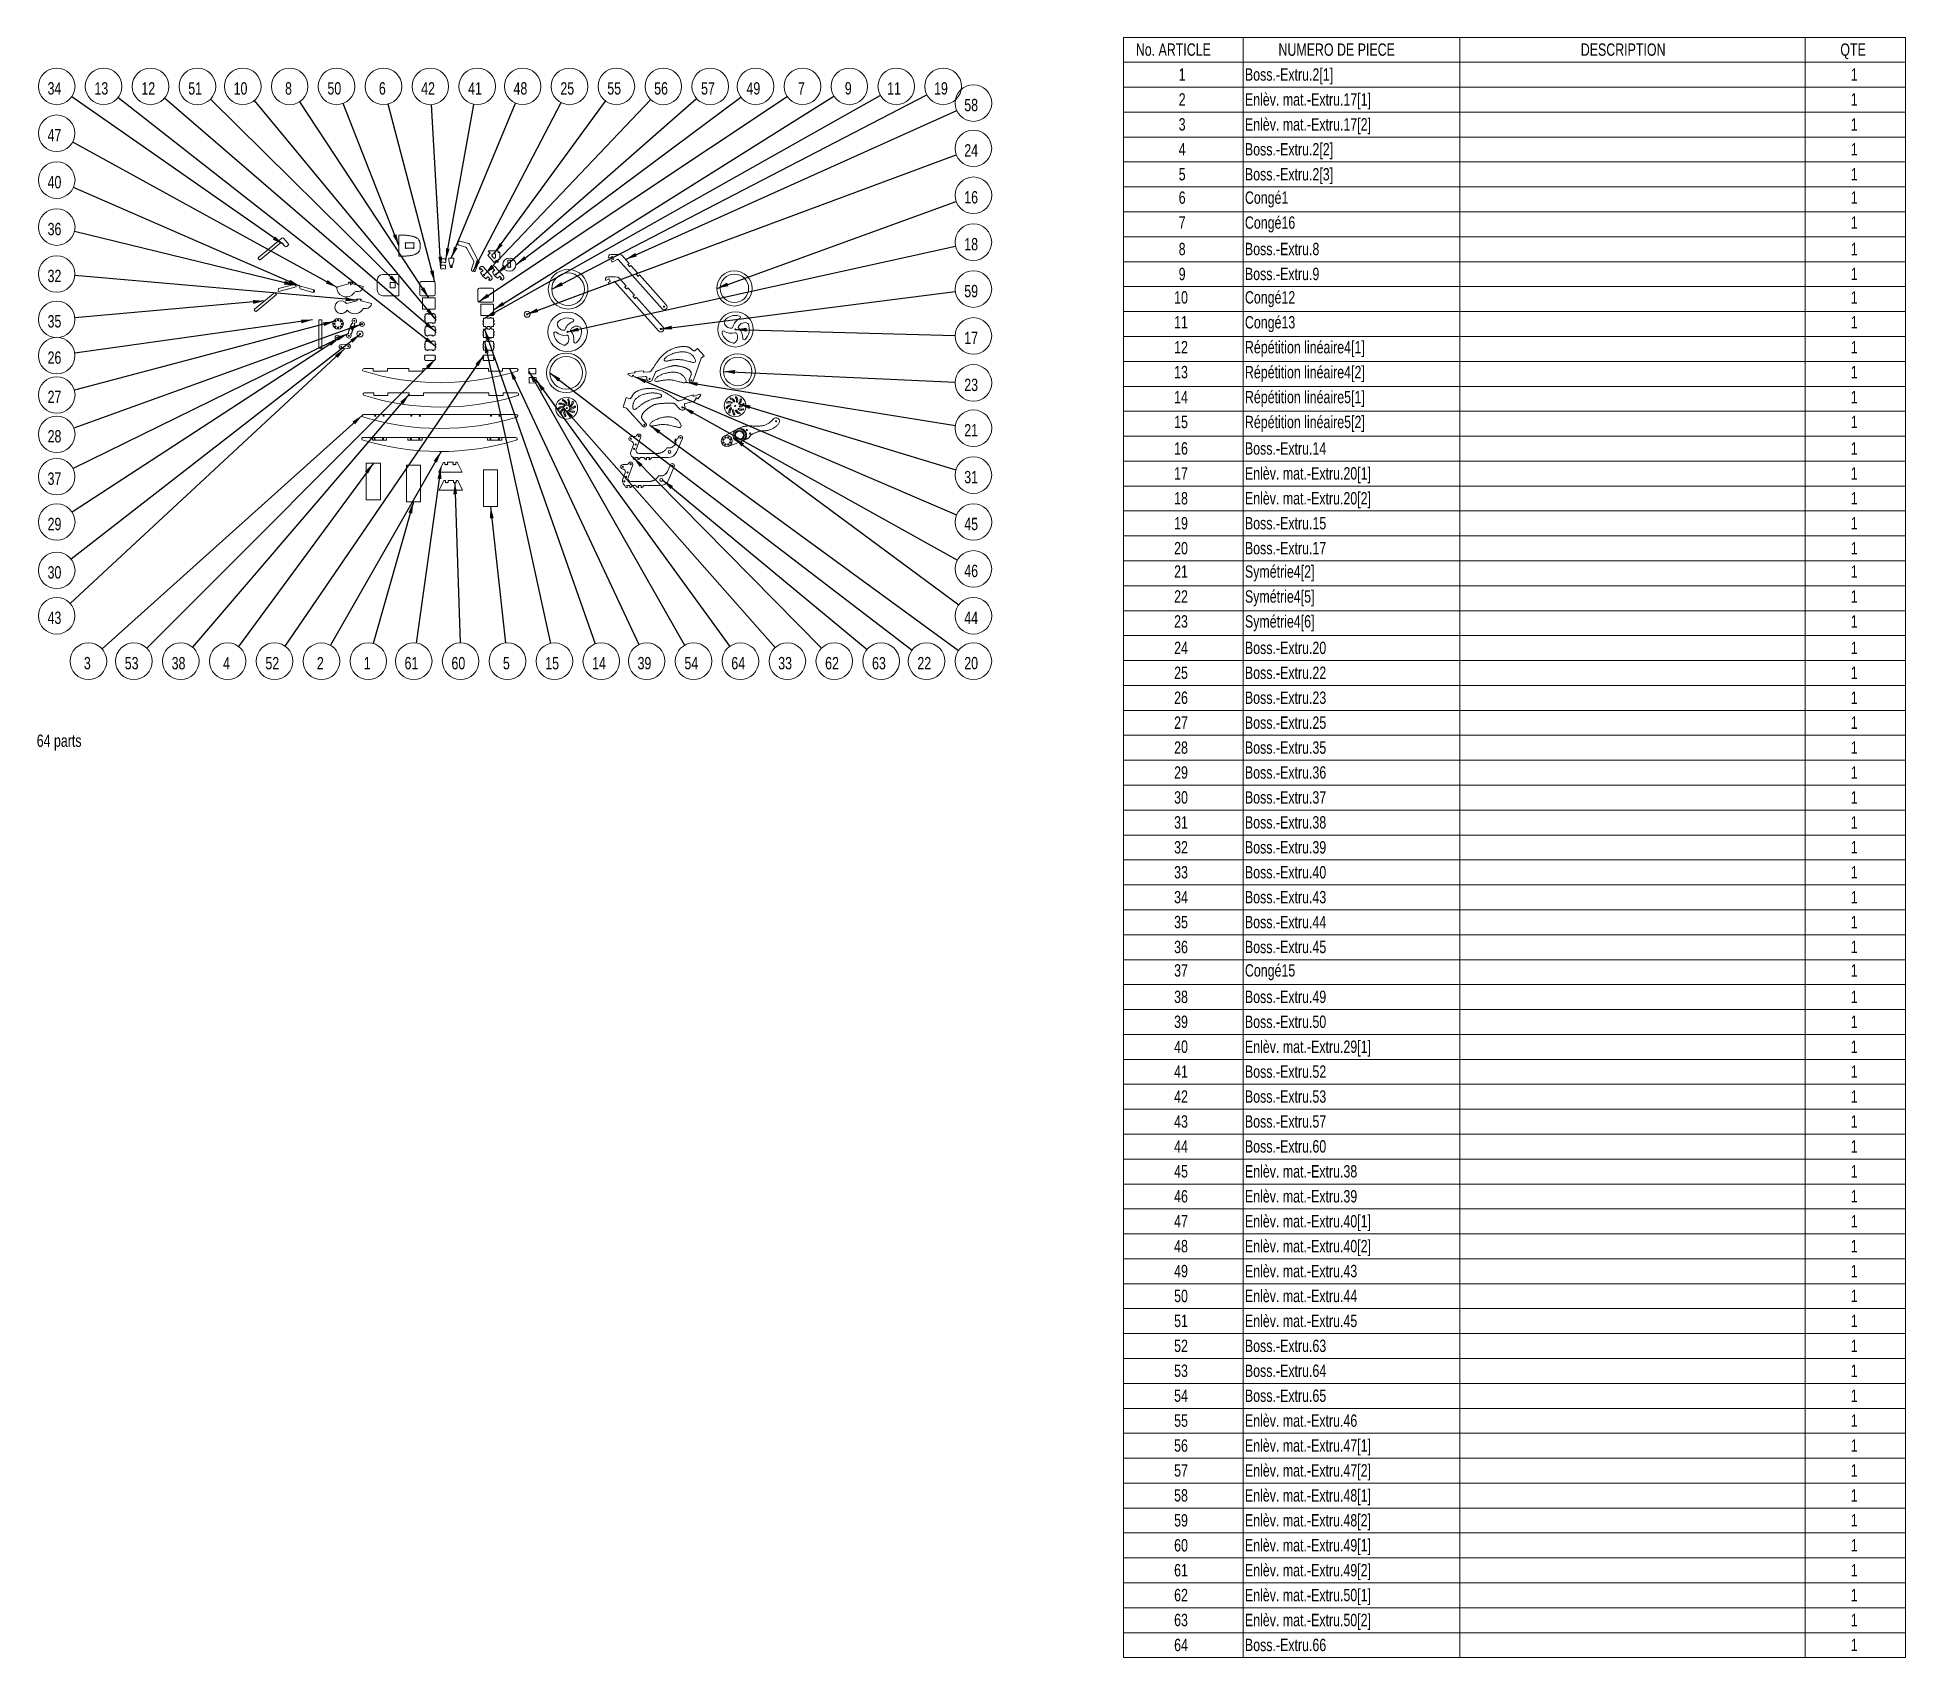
# Paper-space layout 'Feuille1' of a CAD drawing. Header units: millimetres. Extents: x 11 to 540, y -252 to 207.
import ezdxf

# ---------------------------------------------------------------- set-up
doc = ezdxf.new("R2010")
doc.units = ezdxf.units.MM
doc.styles.add('SLDTEXTSTYLE0', font='TXT', dxfattribs={"width": 0.75})
doc.dimstyles.new('SLDDIMSTYLE0', dxfattribs={"dimtxt": 0, "dimasz": 3.302, "dimexe": 0, "dimexo": 0.0625, "dimgap": 0, "dimtad": 0, "dimtih": 1, "dimtoh": 1, "dimdec": 0, "dimrnd": 1e-09, "dimzin": 0, "dimdsep": 46, "dimtxsty": 'Standard', "dimsah": 1, "dimcen": 0.09, "dimadec": 0, "dimazin": 0, "dimtfac": 3.302, "dimtdec": 0, "dimtofl": 0, "dimtmove": 0, "dimatfit": 3, "dimfxl": 1, "dimfrac": 2, "dimtolj": 1, "dimtzin": 0, "dimarcsym": 0})

psp = doc.layouts.new('Feuille1')

# ---------------------------------------------------------------- texts
at = {"color": 7, "linetype": 'Continuous', "lineweight": 0, "insert": (11.18, 9.86), "char_height": 3.5, "attachment_point": 1, "style": 'SLDTEXTSTYLE0'}
psp.add_mtext('64 parts', dxfattribs=at)

# ---------------------------------------------------------------- blocks, each defined once
blk = doc.blocks.new('SW_TABLEANNOTATION_0')
at = {"color": 0, "linetype": 'Continuous', "lineweight": 0}
for p, q in [((0, 0), (0, -458.8)), ((221.48, 0), (0, 0)), ((33.91, 0), (33.91, -7.06)), ((95.27, 0), (95.27, -7.06)), ((193.05, 0), (193.05, -7.06)), ((221.48, -458.8), (221.48, 0)), ((0, -7.06), (221.48, -7.06)), ((33.91, -7.06), (33.91, -458.8)), ((95.27, -7.06), (95.27, -458.8)), ((193.05, -7.06), (193.05, -458.8)), ((0, -14.12), (221.48, -14.12)), ((0, -21.18), (221.48, -21.18)), ((0, -28.23), (221.48, -28.23)), ((0, -35.29), (221.48, -35.29)), ((0, -42.35), (221.48, -42.35)), ((0, -49.41), (221.48, -49.41)), ((0, -56.47), (221.48, -56.47)), ((0, -63.53), (221.48, -63.53)), ((0, -70.59), (221.48, -70.59)), ((0, -77.64), (221.48, -77.64)), ((0, -84.7), (221.48, -84.7)), ((0, -91.76), (221.48, -91.76)), ((0, -98.82), (221.48, -98.82)), ((0, -105.88), (221.48, -105.88)), ((0, -112.94), (221.48, -112.94)), ((0, -119.99), (221.48, -119.99)), ((0, -127.05), (221.48, -127.05)), ((0, -134.11), (221.48, -134.11)), ((0, -141.17), (221.48, -141.17)), ((0, -148.23), (221.48, -148.23)), ((0, -155.29), (221.48, -155.29)), ((0, -162.35), (221.48, -162.35)), ((0, -169.4), (221.48, -169.4)), ((0, -176.46), (221.48, -176.46)), ((0, -183.52), (221.48, -183.52)), ((0, -190.58), (221.48, -190.58)), ((0, -197.64), (221.48, -197.64)), ((0, -204.7), (221.48, -204.7)), ((0, -211.76), (221.48, -211.76)), ((0, -218.81), (221.48, -218.81)), ((0, -225.87), (221.48, -225.87)), ((0, -232.93), (221.48, -232.93)), ((0, -239.99), (221.48, -239.99)), ((0, -247.05), (221.48, -247.05)), ((0, -254.11), (221.48, -254.11)), ((0, -261.17), (221.48, -261.17)), ((0, -268.22), (221.48, -268.22)), ((0, -275.28), (221.48, -275.28)), ((0, -282.34), (221.48, -282.34)), ((0, -289.4), (221.48, -289.4)), ((0, -296.46), (221.48, -296.46)), ((0, -303.52), (221.48, -303.52)), ((0, -310.58), (221.48, -310.58)), ((0, -317.63), (221.48, -317.63)), ((0, -324.69), (221.48, -324.69)), ((0, -331.75), (221.48, -331.75)), ((0, -338.81), (221.48, -338.81)), ((0, -345.87), (221.48, -345.87)), ((0, -352.93), (221.48, -352.93)), ((0, -359.98), (221.48, -359.98)), ((0, -367.04), (221.48, -367.04)), ((0, -374.1), (221.48, -374.1)), ((0, -381.16), (221.48, -381.16)), ((0, -388.22), (221.48, -388.22)), ((0, -395.28), (221.48, -395.28)), ((0, -402.34), (221.48, -402.34)), ((0, -409.39), (221.48, -409.39)), ((0, -416.45), (221.48, -416.45)), ((0, -423.51), (221.48, -423.51)), ((0, -430.57), (221.48, -430.57)), ((0, -437.63), (221.48, -437.63)), ((0, -444.69), (221.48, -444.69)), ((0, -451.75), (221.48, -451.75)), ((0, -458.8), (221.48, -458.8))]:
    blk.add_line(p, q, dxfattribs=at)
at = {"color": 0, "linetype": 'Continuous', "lineweight": 0, "char_height": 3.5, "attachment_point": 1, "style": 'SLDTEXTSTYLE0'}
for s, insert in [('No. ARTICLE', (3.52, -1.72)), ('NUMERO DE PIECE', (43.91, -1.72)), ('DESCRIPTION', (129.51, -1.72)), ('QTE', (202.99, -1.72)), ('1', (15.66, -8.77)), ('Boss.-Extru.2[1]', (34.41, -8.77)), ('1', (205.97, -8.77)), ('2', (15.66, -15.83)), ('Enlèv. mat.-Extru.17[1]', (34.41, -15.83)), ('1', (205.97, -15.83)), ('3', (15.66, -22.89)), ('Enlèv. mat.-Extru.17[2]', (34.41, -22.89)), ('1', (205.97, -22.89)), ('4', (15.66, -29.95)), ('Boss.-Extru.2[2]', (34.41, -29.95)), ('1', (205.97, -29.95)), ('5', (15.66, -37.01)), ('Boss.-Extru.2[3]', (34.41, -37.01)), ('1', (205.97, -37.01)), ('6', (15.66, -43.63)), ('Congé1', (34.41, -43.63)), ('1', (205.97, -43.63)), ('7', (15.66, -50.69)), ('Congé16', (34.41, -50.69)), ('1', (205.97, -50.69)), ('8', (15.66, -58.18)), ('Boss.-Extru.8', (34.41, -58.18)), ('1', (205.97, -58.18)), ('9', (15.66, -65.24)), ('Boss.-Extru.9', (34.41, -65.24)), ('1', (205.97, -65.24)), ('10', (14.37, -71.87)), ('Congé12', (34.41, -71.87)), ('1', (205.97, -71.87)), ('11', (14.37, -78.92)), ('Congé13', (34.41, -78.92)), ('1', (205.97, -78.92)), ('12', (14.37, -85.98)), ('Répétition linéaire4[1]', (34.41, -85.98)), ('1', (205.97, -85.98)), ('13', (14.37, -93.04)), ('Répétition linéaire4[2]', (34.41, -93.04)), ('1', (205.97, -93.04)), ('14', (14.37, -100.1)), ('Répétition linéaire5[1]', (34.41, -100.1)), ('1', (205.97, -100.1)), ('15', (14.37, -107.16)), ('Répétition linéaire5[2]', (34.41, -107.16)), ('1', (205.97, -107.16)), ('16', (14.37, -114.65)), ('Boss.-Extru.14', (34.41, -114.65)), ('1', (205.97, -114.65)), ('Enlèv. mat.-Extru.20[1]', (34.41, -121.71)), ('17', (14.37, -121.71)), ('1', (205.97, -121.71)), ('18', (14.37, -128.77)), ('Enlèv. mat.-Extru.20[2]', (34.41, -128.77)), ('1', (205.97, -128.77)), ('19', (14.37, -135.83)), ('Boss.-Extru.15', (34.41, -135.83)), ('1', (205.97, -135.83)), ('20', (14.37, -142.89)), ('Boss.-Extru.17', (34.41, -142.89)), ('1', (205.97, -142.89)), ('21', (14.37, -149.51)), ('Symétrie4[2]', (34.41, -149.51)), ('1', (205.97, -149.51)), ('22', (14.37, -156.57)), ('Symétrie4[5]', (34.41, -156.57)), ('1', (205.97, -156.57)), ('23', (14.37, -163.63)), ('Symétrie4[6]', (34.41, -163.63)), ('1', (205.97, -163.63)), ('24', (14.37, -171.12)), ('Boss.-Extru.20', (34.41, -171.12)), ('1', (205.97, -171.12)), ('25', (14.37, -178.18)), ('Boss.-Extru.22', (34.41, -178.18)), ('1', (205.97, -178.18)), ('26', (14.37, -185.24)), ('Boss.-Extru.23', (34.41, -185.24)), ('1', (205.97, -185.24)), ('27', (14.37, -192.3)), ('Boss.-Extru.25', (34.41, -192.3)), ('1', (205.97, -192.3)), ('28', (14.37, -199.36)), ('Boss.-Extru.35', (34.41, -199.36)), ('1', (205.97, -199.36)), ('29', (14.37, -206.41)), ('Boss.-Extru.36', (34.41, -206.41)), ('1', (205.97, -206.41)), ('30', (14.37, -213.47)), ('Boss.-Extru.37', (34.41, -213.47)), ('1', (205.97, -213.47)), ('31', (14.37, -220.53)), ('Boss.-Extru.38', (34.41, -220.53)), ('1', (205.97, -220.53)), ('32', (14.37, -227.59)), ('Boss.-Extru.39', (34.41, -227.59)), ('1', (205.97, -227.59)), ('33', (14.37, -234.65)), ('Boss.-Extru.40', (34.41, -234.65)), ('1', (205.97, -234.65)), ('34', (14.37, -241.71)), ('Boss.-Extru.43', (34.41, -241.71)), ('1', (205.97, -241.71)), ('35', (14.37, -248.76)), ('Boss.-Extru.44', (34.41, -248.76)), ('1', (205.97, -248.76)), ('36', (14.37, -255.82)), ('Boss.-Extru.45', (34.41, -255.82)), ('1', (205.97, -255.82)), ('37', (14.37, -262.45)), ('Congé15', (34.41, -262.45)), ('1', (205.97, -262.45)), ('38', (14.37, -269.94)), ('Boss.-Extru.49', (34.41, -269.94)), ('1', (205.97, -269.94)), ('39', (14.37, -277)), ('Boss.-Extru.50', (34.41, -277)), ('1', (205.97, -277)), ('40', (14.37, -284.06)), ('Enlèv. mat.-Extru.29[1]', (34.41, -284.06)), ('1', (205.97, -284.06)), ('41', (14.37, -291.12)), ('Boss.-Extru.52', (34.41, -291.12)), ('1', (205.97, -291.12)), ('42', (14.37, -298.17)), ('Boss.-Extru.53', (34.41, -298.17)), ('1', (205.97, -298.17)), ('43', (14.37, -305.23)), ('Boss.-Extru.57', (34.41, -305.23)), ('1', (205.97, -305.23)), ('44', (14.37, -312.29)), ('Boss.-Extru.60', (34.41, -312.29)), ('1', (205.97, -312.29)), ('45', (14.37, -319.35)), ('Enlèv. mat.-Extru.38', (34.41, -319.35)), ('1', (205.97, -319.35)), ('46', (14.37, -326.41)), ('Enlèv. mat.-Extru.39', (34.41, -326.41)), ('1', (205.97, -326.41)), ('Enlèv. mat.-Extru.40[1]', (34.41, -333.47)), ('47', (14.37, -333.47)), ('1', (205.97, -333.47)), ('48', (14.37, -340.53)), ('Enlèv. mat.-Extru.40[2]', (34.41, -340.53)), ('1', (205.97, -340.53)), ('49', (14.37, -347.58)), ('Enlèv. mat.-Extru.43', (34.41, -347.58)), ('1', (205.97, -347.58)), ('Enlèv. mat.-Extru.44', (34.41, -354.64)), ('50', (14.37, -354.64)), ('1', (205.97, -354.64)), ('51', (14.37, -361.7)), ('Enlèv. mat.-Extru.45', (34.41, -361.7)), ('1', (205.97, -361.7)), ('52', (14.37, -368.76)), ('Boss.-Extru.63', (34.41, -368.76)), ('1', (205.97, -368.76)), ('53', (14.37, -375.82)), ('Boss.-Extru.64', (34.41, -375.82)), ('1', (205.97, -375.82)), ('54', (14.37, -382.88)), ('Boss.-Extru.65', (34.41, -382.88)), ('1', (205.97, -382.88)), ('55', (14.37, -389.94)), ('Enlèv. mat.-Extru.46', (34.41, -389.94)), ('1', (205.97, -389.94)), ('56', (14.37, -396.99)), ('Enlèv. mat.-Extru.47[1]', (34.41, -396.99)), ('1', (205.97, -396.99)), ('57', (14.37, -404.05)), ('Enlèv. mat.-Extru.47[2]', (34.41, -404.05)), ('1', (205.97, -404.05)), ('58', (14.37, -411.11)), ('Enlèv. mat.-Extru.48[1]', (34.41, -411.11)), ('1', (205.97, -411.11)), ('59', (14.37, -418.17)), ('Enlèv. mat.-Extru.48[2]', (34.41, -418.17)), ('1', (205.97, -418.17)), ('60', (14.37, -425.23)), ('Enlèv. mat.-Extru.49[1]', (34.41, -425.23)), ('1', (205.97, -425.23)), ('61', (14.37, -432.29)), ('Enlèv. mat.-Extru.49[2]', (34.41, -432.29)), ('1', (205.97, -432.29)), ('62', (14.37, -439.34)), ('Enlèv. mat.-Extru.50[1]', (34.41, -439.34)), ('1', (205.97, -439.34)), ('63', (14.37, -446.4)), ('Enlèv. mat.-Extru.50[2]', (34.41, -446.4)), ('1', (205.97, -446.4)), ('64', (14.37, -453.46)), ('Boss.-Extru.66', (34.41, -453.46)), ('1', (205.97, -453.46))]:
    blk.add_mtext(s, dxfattribs=dict(at, insert=insert))
blk = doc.blocks.new('SW_NOTE_58')
at = {"color": 0, "linetype": 'Continuous', "lineweight": 0}
blk.add_circle((-4.24, 2.96), 5.18, dxfattribs=at)
at = {"color": 0, "linetype": 'Continuous', "lineweight": 0, "insert": (-6.83, 4.15), "char_height": 3.5, "attachment_point": 1, "style": 'SLDTEXTSTYLE0'}
blk.add_mtext('34', dxfattribs=at)
blk = doc.blocks.new('SW_NOTE_59')
at = {"color": 0, "linetype": 'Continuous', "lineweight": 0}
blk.add_circle((-4.08, 3.19), 5.18, dxfattribs=at)
at = {"color": 0, "linetype": 'Continuous', "lineweight": 0, "insert": (-6.66, 4.38), "char_height": 3.5, "attachment_point": 1, "style": 'SLDTEXTSTYLE0'}
blk.add_mtext('13', dxfattribs=at)
blk = doc.blocks.new('SW_NOTE_60')
at = {"color": 0, "linetype": 'Continuous', "lineweight": 0}
blk.add_circle((-3.92, 3.38), 5.18, dxfattribs=at)
at = {"color": 0, "linetype": 'Continuous', "lineweight": 0, "insert": (-6.51, 4.56), "char_height": 3.5, "attachment_point": 1, "style": 'SLDTEXTSTYLE0'}
blk.add_mtext('12', dxfattribs=at)
blk = doc.blocks.new('SW_NOTE_61')
at = {"color": 0, "linetype": 'Continuous', "lineweight": 0}
blk.add_circle((-3.68, 3.63), 5.18, dxfattribs=at)
at = {"color": 0, "linetype": 'Continuous', "lineweight": 0, "insert": (-6.27, 4.82), "char_height": 3.5, "attachment_point": 1, "style": 'SLDTEXTSTYLE0'}
blk.add_mtext('51', dxfattribs=at)
blk = doc.blocks.new('SW_NOTE_62')
at = {"color": 0, "linetype": 'Continuous', "lineweight": 0}
blk.add_circle((-3.3, 3.99), 5.18, dxfattribs=at)
at = {"color": 0, "linetype": 'Continuous', "lineweight": 0, "insert": (-5.89, 5.17), "char_height": 3.5, "attachment_point": 1, "style": 'SLDTEXTSTYLE0'}
blk.add_mtext('10', dxfattribs=at)
blk = doc.blocks.new('SW_NOTE_63')
at = {"color": 0, "linetype": 'Continuous', "lineweight": 0}
blk.add_circle((-1.89, 4.82), 5.18, dxfattribs=at)
at = {"color": 0, "linetype": 'Continuous', "lineweight": 0, "insert": (-4.47, 6.01), "char_height": 3.5, "attachment_point": 1, "style": 'SLDTEXTSTYLE0'}
blk.add_mtext('50', dxfattribs=at)
blk = doc.blocks.new('SW_NOTE_64')
at = {"color": 0, "linetype": 'Continuous', "lineweight": 0}
blk.add_circle((-2.84, 4.32), 5.18, dxfattribs=at)
at = {"color": 0, "linetype": 'Continuous', "lineweight": 0, "insert": (-4.14, 5.51), "char_height": 3.5, "attachment_point": 1, "style": 'SLDTEXTSTYLE0'}
blk.add_mtext('8', dxfattribs=at)
blk = doc.blocks.new('SW_NOTE_65')
at = {"color": 0, "linetype": 'Continuous', "lineweight": 0}
blk.add_circle((-1.31, 5.01), 5.18, dxfattribs=at)
at = {"color": 0, "linetype": 'Continuous', "lineweight": 0, "insert": (-2.61, 6.19), "char_height": 3.5, "attachment_point": 1, "style": 'SLDTEXTSTYLE0'}
blk.add_mtext('6', dxfattribs=at)
blk = doc.blocks.new('SW_NOTE_66')
at = {"color": 0, "linetype": 'Continuous', "lineweight": 0}
blk.add_circle((-0.3, 5.17), 5.18, dxfattribs=at)
at = {"color": 0, "linetype": 'Continuous', "lineweight": 0, "insert": (-2.89, 6.35), "char_height": 3.5, "attachment_point": 1, "style": 'SLDTEXTSTYLE0'}
blk.add_mtext('42', dxfattribs=at)
blk = doc.blocks.new('SW_NOTE_67')
at = {"color": 0, "linetype": 'Continuous', "lineweight": 0}
blk.add_circle((0.92, 5.09), 5.18, dxfattribs=at)
at = {"color": 0, "linetype": 'Continuous', "lineweight": 0, "insert": (-1.66, 6.28), "char_height": 3.5, "attachment_point": 1, "style": 'SLDTEXTSTYLE0'}
blk.add_mtext('41', dxfattribs=at)
blk = doc.blocks.new('SW_NOTE_68')
at = {"color": 0, "linetype": 'Continuous', "lineweight": 0}
blk.add_circle((1.98, 4.78), 5.18, dxfattribs=at)
at = {"color": 0, "linetype": 'Continuous', "lineweight": 0, "insert": (-0.6, 5.97), "char_height": 3.5, "attachment_point": 1, "style": 'SLDTEXTSTYLE0'}
blk.add_mtext('48', dxfattribs=at)
blk = doc.blocks.new('SW_NOTE_69')
at = {"color": 0, "linetype": 'Continuous', "lineweight": 0}
blk.add_circle((2.39, 4.59), 5.18, dxfattribs=at)
at = {"color": 0, "linetype": 'Continuous', "lineweight": 0, "insert": (-0.19, 5.77), "char_height": 3.5, "attachment_point": 1, "style": 'SLDTEXTSTYLE0'}
blk.add_mtext('25', dxfattribs=at)
blk = doc.blocks.new('SW_NOTE_70')
at = {"color": 0, "linetype": 'Continuous', "lineweight": 0}
blk.add_circle((3.05, 4.18), 5.18, dxfattribs=at)
at = {"color": 0, "linetype": 'Continuous', "lineweight": 0, "insert": (0.47, 5.37), "char_height": 3.5, "attachment_point": 1, "style": 'SLDTEXTSTYLE0'}
blk.add_mtext('55', dxfattribs=at)
blk = doc.blocks.new('SW_NOTE_71')
at = {"color": 0, "linetype": 'Continuous', "lineweight": 0}
blk.add_circle((3.56, 3.75), 5.18, dxfattribs=at)
at = {"color": 0, "linetype": 'Continuous', "lineweight": 0, "insert": (0.98, 4.94), "char_height": 3.5, "attachment_point": 1, "style": 'SLDTEXTSTYLE0'}
blk.add_mtext('56', dxfattribs=at)
blk = doc.blocks.new('SW_NOTE_72')
at = {"color": 0, "linetype": 'Continuous', "lineweight": 0}
blk.add_circle((3.89, 3.41), 5.18, dxfattribs=at)
at = {"color": 0, "linetype": 'Continuous', "lineweight": 0, "insert": (1.3, 4.6), "char_height": 3.5, "attachment_point": 1, "style": 'SLDTEXTSTYLE0'}
blk.add_mtext('57', dxfattribs=at)
blk = doc.blocks.new('SW_NOTE_73')
at = {"color": 0, "linetype": 'Continuous', "lineweight": 0}
blk.add_circle((4.15, 3.09), 5.18, dxfattribs=at)
at = {"color": 0, "linetype": 'Continuous', "lineweight": 0, "insert": (1.57, 4.28), "char_height": 3.5, "attachment_point": 1, "style": 'SLDTEXTSTYLE0'}
blk.add_mtext('49', dxfattribs=at)
blk = doc.blocks.new('SW_NOTE_74')
at = {"color": 0, "linetype": 'Continuous', "lineweight": 0}
blk.add_circle((4.31, 2.87), 5.18, dxfattribs=at)
at = {"color": 0, "linetype": 'Continuous', "lineweight": 0, "insert": (3.02, 4.05), "char_height": 3.5, "attachment_point": 1, "style": 'SLDTEXTSTYLE0'}
blk.add_mtext('7', dxfattribs=at)
blk = doc.blocks.new('SW_NOTE_75')
at = {"color": 0, "linetype": 'Continuous', "lineweight": 0}
blk.add_circle((4.38, 2.75), 5.18, dxfattribs=at)
at = {"color": 0, "linetype": 'Continuous', "lineweight": 0, "insert": (3.09, 3.94), "char_height": 3.5, "attachment_point": 1, "style": 'SLDTEXTSTYLE0'}
blk.add_mtext('9', dxfattribs=at)
blk = doc.blocks.new('SW_NOTE_76')
at = {"color": 0, "linetype": 'Continuous', "lineweight": 0}
blk.add_circle((4.51, 2.54), 5.18, dxfattribs=at)
at = {"color": 0, "linetype": 'Continuous', "lineweight": 0, "insert": (1.92, 3.72), "char_height": 3.5, "attachment_point": 1, "style": 'SLDTEXTSTYLE0'}
blk.add_mtext('11', dxfattribs=at)
blk = doc.blocks.new('SW_NOTE_77')
at = {"color": 0, "linetype": 'Continuous', "lineweight": 0}
blk.add_circle((4.59, 2.38), 5.18, dxfattribs=at)
at = {"color": 0, "linetype": 'Continuous', "lineweight": 0, "insert": (2.01, 3.57), "char_height": 3.5, "attachment_point": 1, "style": 'SLDTEXTSTYLE0'}
blk.add_mtext('19', dxfattribs=at)
blk = doc.blocks.new('SW_NOTE_78')
at = {"color": 0, "linetype": 'Continuous', "lineweight": 0}
blk.add_circle((4.72, 2.12), 5.18, dxfattribs=at)
at = {"color": 0, "linetype": 'Continuous', "lineweight": 0, "insert": (2.13, 3.31), "char_height": 3.5, "attachment_point": 1, "style": 'SLDTEXTSTYLE0'}
blk.add_mtext('58', dxfattribs=at)
blk = doc.blocks.new('SW_NOTE_79')
at = {"color": 0, "linetype": 'Continuous', "lineweight": 0}
blk.add_circle((4.85, 1.8), 5.18, dxfattribs=at)
at = {"color": 0, "linetype": 'Continuous', "lineweight": 0, "insert": (2.27, 2.99), "char_height": 3.5, "attachment_point": 1, "style": 'SLDTEXTSTYLE0'}
blk.add_mtext('24', dxfattribs=at)
blk = doc.blocks.new('SW_NOTE_80')
at = {"color": 0, "linetype": 'Continuous', "lineweight": 0}
blk.add_circle((4.87, 1.76), 5.18, dxfattribs=at)
at = {"color": 0, "linetype": 'Continuous', "lineweight": 0, "insert": (2.28, 2.95), "char_height": 3.5, "attachment_point": 1, "style": 'SLDTEXTSTYLE0'}
blk.add_mtext('16', dxfattribs=at)
blk = doc.blocks.new('SW_NOTE_81')
at = {"color": 0, "linetype": 'Continuous', "lineweight": 0}
blk.add_circle((5.05, 1.12), 5.18, dxfattribs=at)
at = {"color": 0, "linetype": 'Continuous', "lineweight": 0, "insert": (2.47, 2.3), "char_height": 3.5, "attachment_point": 1, "style": 'SLDTEXTSTYLE0'}
blk.add_mtext('18', dxfattribs=at)
blk = doc.blocks.new('SW_NOTE_82')
at = {"color": 0, "linetype": 'Continuous', "lineweight": 0}
blk.add_circle((5.13, 0.66), 5.18, dxfattribs=at)
at = {"color": 0, "linetype": 'Continuous', "lineweight": 0, "insert": (2.55, 1.84), "char_height": 3.5, "attachment_point": 1, "style": 'SLDTEXTSTYLE0'}
blk.add_mtext('59', dxfattribs=at)
blk = doc.blocks.new('SW_NOTE_83')
at = {"color": 0, "linetype": 'Continuous', "lineweight": 0}
blk.add_circle((5.17, -0.14), 5.18, dxfattribs=at)
at = {"color": 0, "linetype": 'Continuous', "lineweight": 0, "insert": (2.59, 1.04), "char_height": 3.5, "attachment_point": 1, "style": 'SLDTEXTSTYLE0'}
blk.add_mtext('17', dxfattribs=at)
blk = doc.blocks.new('SW_NOTE_84')
at = {"color": 0, "linetype": 'Continuous', "lineweight": 0}
blk.add_circle((5.17, -0.24), 5.18, dxfattribs=at)
at = {"color": 0, "linetype": 'Continuous', "lineweight": 0, "insert": (2.58, 0.95), "char_height": 3.5, "attachment_point": 1, "style": 'SLDTEXTSTYLE0'}
blk.add_mtext('23', dxfattribs=at)
blk = doc.blocks.new('SW_NOTE_85')
at = {"color": 0, "linetype": 'Continuous', "lineweight": 0}
blk.add_circle((5.11, -0.82), 5.18, dxfattribs=at)
at = {"color": 0, "linetype": 'Continuous', "lineweight": 0, "insert": (2.52, 0.37), "char_height": 3.5, "attachment_point": 1, "style": 'SLDTEXTSTYLE0'}
blk.add_mtext('21', dxfattribs=at)
blk = doc.blocks.new('SW_NOTE_86')
at = {"color": 0, "linetype": 'Continuous', "lineweight": 0}
blk.add_circle((4.95, -1.5), 5.18, dxfattribs=at)
at = {"color": 0, "linetype": 'Continuous', "lineweight": 0, "insert": (2.37, -0.32), "char_height": 3.5, "attachment_point": 1, "style": 'SLDTEXTSTYLE0'}
blk.add_mtext('31', dxfattribs=at)
blk = doc.blocks.new('SW_NOTE_87')
at = {"color": 0, "linetype": 'Continuous', "lineweight": 0}
blk.add_circle((4.76, -2.04), 5.18, dxfattribs=at)
at = {"color": 0, "linetype": 'Continuous', "lineweight": 0, "insert": (2.17, -0.85), "char_height": 3.5, "attachment_point": 1, "style": 'SLDTEXTSTYLE0'}
blk.add_mtext('45', dxfattribs=at)
blk = doc.blocks.new('SW_NOTE_88')
at = {"color": 0, "linetype": 'Continuous', "lineweight": 0}
blk.add_circle((4.16, -3.08), 5.18, dxfattribs=at)
at = {"color": 0, "linetype": 'Continuous', "lineweight": 0, "insert": (1.57, -1.9), "char_height": 3.5, "attachment_point": 1, "style": 'SLDTEXTSTYLE0'}
blk.add_mtext('44', dxfattribs=at)
blk = doc.blocks.new('SW_NOTE_89')
at = {"color": 0, "linetype": 'Continuous', "lineweight": 0}
blk.add_circle((4.52, -2.52), 5.18, dxfattribs=at)
at = {"color": 0, "linetype": 'Continuous', "lineweight": 0, "insert": (1.94, -1.33), "char_height": 3.5, "attachment_point": 1, "style": 'SLDTEXTSTYLE0'}
blk.add_mtext('46', dxfattribs=at)
blk = doc.blocks.new('SW_NOTE_90')
at = {"color": 0, "linetype": 'Continuous', "lineweight": 0}
blk.add_circle((4.18, -3.05), 5.18, dxfattribs=at)
at = {"color": 0, "linetype": 'Continuous', "lineweight": 0, "insert": (1.6, -1.86), "char_height": 3.5, "attachment_point": 1, "style": 'SLDTEXTSTYLE0'}
blk.add_mtext('20', dxfattribs=at)
blk = doc.blocks.new('SW_NOTE_91')
at = {"color": 0, "linetype": 'Continuous', "lineweight": 0}
blk.add_circle((3.98, -3.3), 5.18, dxfattribs=at)
at = {"color": 0, "linetype": 'Continuous', "lineweight": 0, "insert": (1.4, -2.12), "char_height": 3.5, "attachment_point": 1, "style": 'SLDTEXTSTYLE0'}
blk.add_mtext('63', dxfattribs=at)
blk = doc.blocks.new('SW_NOTE_92')
at = {"color": 0, "linetype": 'Continuous', "lineweight": 0}
blk.add_circle((3.64, -3.68), 5.18, dxfattribs=at)
at = {"color": 0, "linetype": 'Continuous', "lineweight": 0, "insert": (1.05, -2.5), "char_height": 3.5, "attachment_point": 1, "style": 'SLDTEXTSTYLE0'}
blk.add_mtext('62', dxfattribs=at)
blk = doc.blocks.new('SW_NOTE_93')
at = {"color": 0, "linetype": 'Continuous', "lineweight": 0}
blk.add_circle((4.11, -3.15), 5.18, dxfattribs=at)
at = {"color": 0, "linetype": 'Continuous', "lineweight": 0, "insert": (1.52, -1.96), "char_height": 3.5, "attachment_point": 1, "style": 'SLDTEXTSTYLE0'}
blk.add_mtext('22', dxfattribs=at)
blk = doc.blocks.new('SW_NOTE_94')
at = {"color": 0, "linetype": 'Continuous', "lineweight": 0}
blk.add_circle((3.43, -3.88), 5.18, dxfattribs=at)
at = {"color": 0, "linetype": 'Continuous', "lineweight": 0, "insert": (0.84, -2.69), "char_height": 3.5, "attachment_point": 1, "style": 'SLDTEXTSTYLE0'}
blk.add_mtext('33', dxfattribs=at)
blk = doc.blocks.new('SW_NOTE_95')
at = {"color": 0, "linetype": 'Continuous', "lineweight": 0}
blk.add_circle((3.04, -4.19), 5.18, dxfattribs=at)
at = {"color": 0, "linetype": 'Continuous', "lineweight": 0, "insert": (0.46, -3), "char_height": 3.5, "attachment_point": 1, "style": 'SLDTEXTSTYLE0'}
blk.add_mtext('64', dxfattribs=at)
blk = doc.blocks.new('SW_NOTE_96')
at = {"color": 0, "linetype": 'Continuous', "lineweight": 0}
blk.add_circle((2.56, -4.5), 5.18, dxfattribs=at)
at = {"color": 0, "linetype": 'Continuous', "lineweight": 0, "insert": (-0.03, -3.31), "char_height": 3.5, "attachment_point": 1, "style": 'SLDTEXTSTYLE0'}
blk.add_mtext('54', dxfattribs=at)
blk = doc.blocks.new('SW_NOTE_97')
at = {"color": 0, "linetype": 'Continuous', "lineweight": 0}
blk.add_circle((2.2, -4.69), 5.18, dxfattribs=at)
at = {"color": 0, "linetype": 'Continuous', "lineweight": 0, "insert": (-0.39, -3.5), "char_height": 3.5, "attachment_point": 1, "style": 'SLDTEXTSTYLE0'}
blk.add_mtext('39', dxfattribs=at)
blk = doc.blocks.new('SW_NOTE_98')
at = {"color": 0, "linetype": 'Continuous', "lineweight": 0}
blk.add_circle((1.72, -4.88), 5.18, dxfattribs=at)
at = {"color": 0, "linetype": 'Continuous', "lineweight": 0, "insert": (-0.87, -3.7), "char_height": 3.5, "attachment_point": 1, "style": 'SLDTEXTSTYLE0'}
blk.add_mtext('14', dxfattribs=at)
blk = doc.blocks.new('SW_NOTE_99')
at = {"color": 0, "linetype": 'Continuous', "lineweight": 0}
blk.add_circle((1.11, -5.06), 5.18, dxfattribs=at)
at = {"color": 0, "linetype": 'Continuous', "lineweight": 0, "insert": (-1.48, -3.87), "char_height": 3.5, "attachment_point": 1, "style": 'SLDTEXTSTYLE0'}
blk.add_mtext('15', dxfattribs=at)
blk = doc.blocks.new('SW_NOTE_100')
at = {"color": 0, "linetype": 'Continuous', "lineweight": 0}
blk.add_circle((0.56, -5.14), 5.18, dxfattribs=at)
at = {"color": 0, "linetype": 'Continuous', "lineweight": 0, "insert": (-0.73, -3.96), "char_height": 3.5, "attachment_point": 1, "style": 'SLDTEXTSTYLE0'}
blk.add_mtext('5', dxfattribs=at)
blk = doc.blocks.new('SW_NOTE_101')
at = {"color": 0, "linetype": 'Continuous', "lineweight": 0}
blk.add_circle((0.17, -5.17), 5.18, dxfattribs=at)
at = {"color": 0, "linetype": 'Continuous', "lineweight": 0, "insert": (-2.42, -3.99), "char_height": 3.5, "attachment_point": 1, "style": 'SLDTEXTSTYLE0'}
blk.add_mtext('60', dxfattribs=at)
blk = doc.blocks.new('SW_NOTE_102')
at = {"color": 0, "linetype": 'Continuous', "lineweight": 0}
blk.add_circle((-0.72, -5.12), 5.18, dxfattribs=at)
at = {"color": 0, "linetype": 'Continuous', "lineweight": 0, "insert": (-3.31, -3.94), "char_height": 3.5, "attachment_point": 1, "style": 'SLDTEXTSTYLE0'}
blk.add_mtext('61', dxfattribs=at)
blk = doc.blocks.new('SW_NOTE_103')
at = {"color": 0, "linetype": 'Continuous', "lineweight": 0}
blk.add_circle((-1.41, -4.98), 5.18, dxfattribs=at)
at = {"color": 0, "linetype": 'Continuous', "lineweight": 0, "insert": (-2.7, -3.79), "char_height": 3.5, "attachment_point": 1, "style": 'SLDTEXTSTYLE0'}
blk.add_mtext('1', dxfattribs=at)
blk = doc.blocks.new('SW_NOTE_104')
at = {"color": 0, "linetype": 'Continuous', "lineweight": 0}
blk.add_circle((-2.56, -4.5), 5.18, dxfattribs=at)
at = {"color": 0, "linetype": 'Continuous', "lineweight": 0, "insert": (-3.86, -3.31), "char_height": 3.5, "attachment_point": 1, "style": 'SLDTEXTSTYLE0'}
blk.add_mtext('2', dxfattribs=at)
blk = doc.blocks.new('SW_NOTE_105')
at = {"color": 0, "linetype": 'Continuous', "lineweight": 0}
blk.add_circle((-2.92, -4.27), 5.18, dxfattribs=at)
at = {"color": 0, "linetype": 'Continuous', "lineweight": 0, "insert": (-5.51, -3.09), "char_height": 3.5, "attachment_point": 1, "style": 'SLDTEXTSTYLE0'}
blk.add_mtext('52', dxfattribs=at)
blk = doc.blocks.new('SW_NOTE_106')
at = {"color": 0, "linetype": 'Continuous', "lineweight": 0}
blk.add_circle((-3.07, -4.17), 5.18, dxfattribs=at)
at = {"color": 0, "linetype": 'Continuous', "lineweight": 0, "insert": (-4.36, -2.98), "char_height": 3.5, "attachment_point": 1, "style": 'SLDTEXTSTYLE0'}
blk.add_mtext('4', dxfattribs=at)
blk = doc.blocks.new('SW_NOTE_107')
at = {"color": 0, "linetype": 'Continuous', "lineweight": 0}
blk.add_circle((-3.37, -3.93), 5.18, dxfattribs=at)
at = {"color": 0, "linetype": 'Continuous', "lineweight": 0, "insert": (-5.95, -2.75), "char_height": 3.5, "attachment_point": 1, "style": 'SLDTEXTSTYLE0'}
blk.add_mtext('38', dxfattribs=at)
blk = doc.blocks.new('SW_NOTE_108')
at = {"color": 0, "linetype": 'Continuous', "lineweight": 0}
blk.add_circle((-3.66, -3.66), 5.18, dxfattribs=at)
at = {"color": 0, "linetype": 'Continuous', "lineweight": 0, "insert": (-6.24, -2.48), "char_height": 3.5, "attachment_point": 1, "style": 'SLDTEXTSTYLE0'}
blk.add_mtext('53', dxfattribs=at)
blk = doc.blocks.new('SW_NOTE_109')
at = {"color": 0, "linetype": 'Continuous', "lineweight": 0}
blk.add_circle((-3.85, -3.46), 5.18, dxfattribs=at)
at = {"color": 0, "linetype": 'Continuous', "lineweight": 0, "insert": (-5.14, -2.27), "char_height": 3.5, "attachment_point": 1, "style": 'SLDTEXTSTYLE0'}
blk.add_mtext('3', dxfattribs=at)
blk = doc.blocks.new('SW_NOTE_110')
at = {"color": 0, "linetype": 'Continuous', "lineweight": 0}
blk.add_circle((-5.13, -0.72), 5.18, dxfattribs=at)
at = {"color": 0, "linetype": 'Continuous', "lineweight": 0, "insert": (-7.71, 0.47), "char_height": 3.5, "attachment_point": 1, "style": 'SLDTEXTSTYLE0'}
blk.add_mtext('26', dxfattribs=at)
blk = doc.blocks.new('SW_NOTE_111')
at = {"color": 0, "linetype": 'Continuous', "lineweight": 0}
blk.add_circle((-3.8, -3.52), 5.18, dxfattribs=at)
at = {"color": 0, "linetype": 'Continuous', "lineweight": 0, "insert": (-6.38, -2.33), "char_height": 3.5, "attachment_point": 1, "style": 'SLDTEXTSTYLE0'}
blk.add_mtext('43', dxfattribs=at)
blk = doc.blocks.new('SW_NOTE_112')
at = {"color": 0, "linetype": 'Continuous', "lineweight": 0}
blk.add_circle((-4.08, -3.18), 5.18, dxfattribs=at)
at = {"color": 0, "linetype": 'Continuous', "lineweight": 0, "insert": (-6.67, -1.99), "char_height": 3.5, "attachment_point": 1, "style": 'SLDTEXTSTYLE0'}
blk.add_mtext('30', dxfattribs=at)
blk = doc.blocks.new('SW_NOTE_113')
at = {"color": 0, "linetype": 'Continuous', "lineweight": 0}
blk.add_circle((-4.34, -2.82), 5.18, dxfattribs=at)
at = {"color": 0, "linetype": 'Continuous', "lineweight": 0, "insert": (-6.92, -1.64), "char_height": 3.5, "attachment_point": 1, "style": 'SLDTEXTSTYLE0'}
blk.add_mtext('29', dxfattribs=at)
blk = doc.blocks.new('SW_NOTE_114')
at = {"color": 0, "linetype": 'Continuous', "lineweight": 0}
blk.add_circle((-4.65, -2.28), 5.18, dxfattribs=at)
at = {"color": 0, "linetype": 'Continuous', "lineweight": 0, "insert": (-7.23, -1.1), "char_height": 3.5, "attachment_point": 1, "style": 'SLDTEXTSTYLE0'}
blk.add_mtext('37', dxfattribs=at)
blk = doc.blocks.new('SW_NOTE_115')
at = {"color": 0, "linetype": 'Continuous', "lineweight": 0}
blk.add_circle((-4.87, -1.76), 5.18, dxfattribs=at)
at = {"color": 0, "linetype": 'Continuous', "lineweight": 0, "insert": (-7.45, -0.57), "char_height": 3.5, "attachment_point": 1, "style": 'SLDTEXTSTYLE0'}
blk.add_mtext('28', dxfattribs=at)
blk = doc.blocks.new('SW_NOTE_116')
at = {"color": 0, "linetype": 'Continuous', "lineweight": 0}
blk.add_circle((-5, -1.33), 5.18, dxfattribs=at)
at = {"color": 0, "linetype": 'Continuous', "lineweight": 0, "insert": (-7.59, -0.14), "char_height": 3.5, "attachment_point": 1, "style": 'SLDTEXTSTYLE0'}
blk.add_mtext('27', dxfattribs=at)
blk = doc.blocks.new('SW_NOTE_117')
at = {"color": 0, "linetype": 'Continuous', "lineweight": 0}
blk.add_circle((-5.16, -0.46), 5.18, dxfattribs=at)
at = {"color": 0, "linetype": 'Continuous', "lineweight": 0, "insert": (-7.74, 0.73), "char_height": 3.5, "attachment_point": 1, "style": 'SLDTEXTSTYLE0'}
blk.add_mtext('35', dxfattribs=at)
blk = doc.blocks.new('SW_NOTE_118')
at = {"color": 0, "linetype": 'Continuous', "lineweight": 0}
blk.add_circle((-5.16, 0.45), 5.18, dxfattribs=at)
at = {"color": 0, "linetype": 'Continuous', "lineweight": 0, "insert": (-7.74, 1.64), "char_height": 3.5, "attachment_point": 1, "style": 'SLDTEXTSTYLE0'}
blk.add_mtext('32', dxfattribs=at)
blk = doc.blocks.new('SW_NOTE_119')
at = {"color": 0, "linetype": 'Continuous', "lineweight": 0}
blk.add_circle((-5.03, 1.23), 5.18, dxfattribs=at)
at = {"color": 0, "linetype": 'Continuous', "lineweight": 0, "insert": (-7.61, 2.41), "char_height": 3.5, "attachment_point": 1, "style": 'SLDTEXTSTYLE0'}
blk.add_mtext('36', dxfattribs=at)
blk = doc.blocks.new('SW_NOTE_120')
at = {"color": 0, "linetype": 'Continuous', "lineweight": 0}
blk.add_circle((-4.74, 2.07), 5.18, dxfattribs=at)
at = {"color": 0, "linetype": 'Continuous', "lineweight": 0, "insert": (-7.33, 3.25), "char_height": 3.5, "attachment_point": 1, "style": 'SLDTEXTSTYLE0'}
blk.add_mtext('40', dxfattribs=at)
blk = doc.blocks.new('SW_NOTE_121')
at = {"color": 0, "linetype": 'Continuous', "lineweight": 0}
blk.add_circle((-4.54, 2.49), 5.18, dxfattribs=at)
at = {"color": 0, "linetype": 'Continuous', "lineweight": 0, "insert": (-7.12, 3.68), "char_height": 3.5, "attachment_point": 1, "style": 'SLDTEXTSTYLE0'}
blk.add_mtext('47', dxfattribs=at)

# ---------------------------------------------------------------- linework, layer by layer
at = {"color": 7, "linetype": 'Continuous', "lineweight": 15}
for p, q in [((80.59, 150.39), (73.94, 144.89)), ((74.43, 144.3), (80.15, 149.04)), ((80.71, 148.99), (81.41, 148.15)), ((82.59, 148.6), (81.15, 150.34)), ((81.97, 148.09), (82.59, 148.6)), ((113.73, 151.3), (113.73, 145.3)), ((113.73, 151.3), (114.32, 151.3)), ((115.58, 148.86), (115.58, 147.74)), ((117.78, 149.06), (115.78, 149.06)), ((117.98, 147.74), (117.98, 148.86)), ((119.78, 148.3), (119.78, 148.21)), ((130.49, 149.31), (130.38, 148.93)), ((130.66, 148.43), (132.67, 147.87)), ((133.49, 148.88), (130.98, 149.59)), ((136.21, 144), (133.73, 148.68)), ((73.92, 144.6), (74.15, 144.33)), ((113.73, 145.3), (114.32, 145.3)), ((115.78, 147.54), (117.78, 147.54)), ((125.65, 144.58), (125.65, 143.86)), ((126.99, 144.58), (125.65, 144.58)), ((125.65, 143.86), (125.73, 143.5)), ((125.73, 143.5), (126.06, 143.59)), ((126.35, 143.62), (126.88, 143.47)), ((126.88, 143.47), (126.99, 143.86)), ((126.99, 143.86), (126.99, 144.58)), ((127.89, 144.7), (127.89, 143.98)), ((129.24, 144.7), (127.89, 144.7)), ((127.89, 143.98), (128.24, 142.56)), ((128.85, 142.55), (129.24, 143.98)), ((129.24, 143.98), (129.24, 144.7)), ((132.91, 147.67), (134.91, 143.89)), ((134.94, 143.58), (134.28, 141.6)), ((135.42, 141.22), (136.24, 143.69)), ((139.37, 146.08), (138.86, 145.64)), ((138.86, 145.64), (140.7, 143.53)), ((139.03, 146.8), (139.41, 146.36)), ((141.87, 146.8), (139.03, 146.8)), ((140.06, 145.42), (140.64, 144.76)), ((140.42, 145.99), (140.08, 145.7)), ((140.91, 146.04), (140.55, 146.04)), ((140.7, 143.53), (141.2, 143.96)), ((140.92, 144.74), (141.04, 144.83)), ((141.11, 144.99), (141.11, 145.84)), ((141.47, 143.99), (141.87, 143.54)), ((141.87, 146.63), (141.87, 146.8)), ((141.87, 143.54), (141.87, 144.23)), ((142.05, 144.44), (142.27, 144.44)), ((142.27, 146.44), (142.07, 146.44)), ((142.27, 144.44), (142.27, 146.44)), ((144.6, 143.96), (144.6, 142.35)), ((145.16, 144.16), (144.8, 144.16)), ((145.36, 142.35), (145.36, 143.96)), ((173.92, 145.07), (173.24, 144.72)), ((173.84, 144.17), (174.28, 144.41)), ((173.84, 144.17), (174.03, 143.82)), ((174.38, 144.67), (174.19, 145.02)), ((174.3, 143.74), (175.57, 144.41)), ((175.79, 144.33), (188.24, 130.42)), ((178.93, 143.22), (176.83, 145.57)), ((178.93, 143.22), (178.75, 143.06)), ((99.42, 137.88), (99.46, 137.75)), ((100.69, 137.75), (100.72, 137.88)), ((107.6, 135.72), (107.6, 138.52)), ((113.73, 140.12), (109.2, 140.12)), ((111.26, 137.68), (111.26, 136.56)), ((112.46, 137.88), (111.46, 137.88)), ((112.66, 136.56), (112.66, 137.68)), ((113.73, 134.12), (113.73, 140.12)), ((119.61, 137.7), (119.61, 134.5)), ((120.01, 138.1), (123.61, 138.1)), ((124.01, 137.7), (124.01, 134.5)), ((125.59, 142.75), (125.59, 142.03)), ((126.94, 142.75), (125.59, 142.75)), ((125.59, 142.03), (125.68, 141.67)), ((125.68, 141.67), (126.01, 141.76)), ((126.29, 141.79), (126.83, 141.64)), ((126.83, 141.64), (126.94, 142.03)), ((126.94, 142.03), (126.94, 142.75)), ((128.24, 142.56), (128.24, 142.29)), ((128.44, 142.09), (128.65, 142.09)), ((128.85, 142.29), (128.85, 142.55)), ((134.53, 141.09), (134.91, 140.97)), ((136.56, 142.02), (136.85, 142.28)), ((136.6, 141.42), (136.56, 142.02)), ((136.82, 141.61), (136.6, 141.42)), ((136.87, 140.65), (137.31, 141.04)), ((137.46, 139.65), (136.87, 140.65)), ((137.4, 141.3), (137.09, 141.66)), ((138.37, 138.93), (137.46, 139.65)), ((137.64, 142.19), (140, 139.48)), ((138.81, 139.32), (138.37, 138.93)), ((139.4, 139.01), (139.09, 139.37)), ((139.09, 138.56), (139.31, 138.74)), ((139.68, 138.43), (139.09, 138.56)), ((139.98, 138.69), (139.68, 138.43)), ((139.87, 142.15), (140.17, 142.4)), ((139.91, 141.55), (139.87, 142.15)), ((140.13, 141.73), (139.91, 141.55)), ((140.19, 140.78), (140.63, 141.16)), ((140.77, 139.78), (140.19, 140.78)), ((140.72, 141.43), (140.4, 141.79)), ((141.68, 139.06), (140.77, 139.78)), ((140.95, 142.31), (143.31, 139.61)), ((142.12, 139.44), (141.68, 139.06)), ((142.71, 139.13), (142.4, 139.49)), ((142.41, 138.68), (142.62, 138.87)), ((142.99, 138.55), (142.41, 138.68)), ((143.29, 138.81), (142.99, 138.55)), ((144.8, 142.16), (145.16, 142.16)), ((173.01, 138.76), (172.34, 138.4)), ((172.94, 137.86), (173.38, 138.09)), ((172.94, 137.86), (173.13, 137.51)), ((173.48, 138.36), (173.29, 138.71)), ((173.4, 137.42), (174.67, 138.1)), ((174.89, 138.02), (187.34, 124.11)), ((178.03, 136.9), (175.93, 139.25)), ((178.7, 142.78), (178.96, 142.49)), ((179.24, 142.48), (179.44, 142.66)), ((181.31, 140.57), (179.44, 142.66)), ((181.03, 140.11), (181.28, 139.82)), ((181.31, 140.57), (181.1, 140.38)), ((181.56, 139.78), (181.81, 140)), ((189.43, 131.49), (181.81, 140)), ((78.58, 135.01), (72.86, 130.27)), ((73.34, 129.69), (79.06, 134.43)), ((79.06, 134.43), (78.58, 135.01)), ((79.55, 135.36), (79.68, 136.11)), ((79.72, 135.33), (79.55, 135.36)), ((79.68, 136.11), (84.43, 137.38)), ((84.63, 136.65), (79.72, 135.33)), ((84.43, 137.38), (84.63, 136.65)), ((85.58, 136.78), (85.77, 136.04)), ((85.77, 136.04), (89.41, 135.07)), ((89.6, 135.8), (85.86, 136.81)), ((96.16, 136.18), (96.27, 135.74)), ((99.45, 137.47), (96.44, 136.67)), ((101.79, 132.69), (98.89, 131.91)), ((103.62, 136.69), (100.69, 137.47)), ((101.52, 135.31), (102.18, 135.31)), ((101.76, 133.1), (101.8, 132.97)), ((103.03, 132.97), (103.06, 133.1)), ((105.97, 131.91), (103.03, 132.69)), ((113.73, 134.12), (109.2, 134.12)), ((111.46, 136.36), (112.46, 136.36)), ((120.01, 134.1), (123.61, 134.1)), ((120.41, 133.48), (120.41, 130.28)), ((124.01, 133.48), (120.41, 133.48)), ((124.01, 130.28), (124.01, 133.48)), ((136.12, 135.85), (136.12, 132.65)), ((136.52, 136.25), (140.12, 136.25)), ((136.52, 132.25), (140.12, 132.25)), ((140.52, 135.85), (140.52, 132.65)), ((178.06, 136.17), (177.8, 136.47)), ((177.85, 136.74), (178.03, 136.9)), ((178.53, 136.34), (178.34, 136.17)), ((180.41, 134.25), (178.53, 136.34)), ((180.38, 133.5), (180.13, 133.79)), ((180.19, 134.07), (180.41, 134.25)), ((180.91, 133.69), (180.66, 133.46)), ((188.53, 125.17), (180.91, 133.69)), ((72.83, 129.99), (73.06, 129.71)), ((91.1, 127.29), (91.1, 119.29)), ((91.1, 127.29), (91.9, 127.29)), ((91.9, 119.29), (91.9, 127.29)), ((103.86, 130.53), (104.52, 130.53)), ((120.41, 130.28), (124.01, 130.28)), ((121.21, 128.87), (121.21, 128.38)), ((121.46, 128.87), (121.21, 128.87)), ((121.21, 127.69), (121.21, 127.66)), ((121.21, 126.97), (121.21, 126.47)), ((123.06, 128.87), (122.16, 128.87)), ((124.01, 128.87), (123.76, 128.87)), ((124.01, 128.38), (124.01, 128.87)), ((124.01, 127.66), (124.01, 127.69)), ((124.01, 126.47), (124.01, 126.97)), ((140.52, 131.75), (136.92, 131.75)), ((136.92, 131.75), (136.92, 128.55)), ((136.92, 128.55), (140.52, 128.55)), ((138.17, 127.75), (137.72, 127.75)), ((137.72, 127.75), (137.72, 127.29)), ((139.37, 127.75), (138.87, 127.75)), ((140.52, 127.75), (140.07, 127.75)), ((140.52, 128.55), (140.52, 131.75)), ((140.52, 127.29), (140.52, 127.75)), ((99.54, 124.27), (99.52, 124.21)), ((99.67, 124.62), (99.65, 124.56)), ((99.8, 124.97), (99.77, 124.91)), ((99.93, 125.32), (99.9, 125.26)), ((100.06, 125.68), (100.03, 125.61)), ((100.16, 125.97), (100.16, 125.96)), ((100.53, 123.91), (100.55, 123.97)), ((100.66, 124.26), (100.68, 124.32)), ((100.78, 124.61), (100.81, 124.67)), ((100.91, 124.96), (100.94, 125.03)), ((101.04, 125.31), (101.06, 125.38)), ((121.21, 126.47), (121.46, 126.47)), ((121.21, 125.3), (121.21, 124.81)), ((121.46, 125.3), (121.21, 125.3)), ((121.21, 124.11), (121.21, 124.09)), ((121.21, 123.39), (121.21, 122.9)), ((121.21, 122.9), (121.46, 122.9)), ((122.16, 126.47), (123.06, 126.47)), ((123.06, 125.3), (122.16, 125.3)), ((122.16, 122.9), (123.06, 122.9)), ((123.76, 126.47), (124.01, 126.47)), ((124.01, 125.3), (123.76, 125.3)), ((123.76, 122.9), (124.01, 122.9)), ((124.01, 124.81), (124.01, 125.3)), ((124.01, 124.09), (124.01, 124.11)), ((124.01, 122.9), (124.01, 123.39)), ((137.72, 126.6), (137.72, 126.49)), ((137.72, 125.8), (137.72, 125.35)), ((137.72, 125.35), (138.17, 125.35)), ((138.17, 124.67), (137.72, 124.67)), ((137.72, 124.67), (137.72, 124.22)), ((137.72, 123.53), (137.72, 123.42)), ((137.72, 122.73), (137.72, 122.27)), ((137.72, 122.27), (138.17, 122.27)), ((138.87, 125.35), (139.37, 125.35)), ((139.37, 124.67), (138.87, 124.67)), ((138.87, 122.27), (139.37, 122.27)), ((140.07, 125.35), (140.52, 125.35)), ((140.52, 124.67), (140.07, 124.67)), ((140.07, 122.27), (140.52, 122.27)), ((140.52, 126.49), (140.52, 126.6)), ((140.52, 125.35), (140.52, 125.8)), ((140.52, 124.22), (140.52, 124.67)), ((140.52, 123.42), (140.52, 123.53)), ((140.52, 122.27), (140.52, 122.73)), ((91.1, 119.29), (91.9, 119.29)), ((97.37, 120.28), (99.38, 120.38)), ((99.44, 119.18), (97.43, 119.08)), ((123.93, 117.31), (121.12, 117.31)), ((121.13, 116.56), (121.13, 116.53)), ((121.21, 121.18), (121.21, 120.69)), ((121.46, 121.18), (121.21, 121.18)), ((121.21, 119.99), (121.21, 119.97)), ((121.21, 119.27), (121.21, 118.78)), ((121.21, 118.78), (121.46, 118.78)), ((123.06, 121.18), (122.16, 121.18)), ((122.16, 118.78), (123.06, 118.78)), ((124.01, 121.18), (123.76, 121.18)), ((123.76, 118.78), (124.01, 118.78)), ((123.93, 116.53), (123.93, 116.56)), ((124.01, 120.69), (124.01, 121.18)), ((124.01, 119.97), (124.01, 119.99)), ((124.01, 118.78), (124.01, 119.27)), ((138.17, 121.13), (137.72, 121.13)), ((137.72, 121.13), (137.72, 120.68)), ((137.72, 119.98), (137.72, 119.88)), ((137.72, 119.18), (137.72, 118.73)), ((137.72, 118.73), (138.17, 118.73)), ((140.52, 117.31), (137.72, 117.31)), ((137.72, 116.6), (137.72, 116.49)), ((139.37, 121.13), (138.87, 121.13)), ((138.87, 118.73), (139.37, 118.73)), ((140.52, 121.13), (140.07, 121.13)), ((140.07, 118.73), (140.52, 118.73)), ((140.52, 120.68), (140.52, 121.13)), ((140.52, 119.88), (140.52, 119.98)), ((140.52, 118.73), (140.52, 119.18)), ((140.52, 116.49), (140.52, 116.6)), ((197.08, 109.93), (199.35, 116.41)), ((198.3, 119.21), (197.51, 118.53)), ((200.14, 117.09), (198.3, 119.21)), ((199.35, 116.41), (200.14, 117.09)), ((103.86, 113.49), (106.47, 113.49)), ((106.47, 113.49), (106.47, 112.73)), ((106.47, 112.73), (110.47, 112.73)), ((110.47, 113.49), (116.52, 113.49)), ((110.47, 112.73), (110.47, 113.49)), ((116.52, 113.49), (116.52, 112.73)), ((116.52, 112.73), (120.52, 112.73)), ((120.52, 112.73), (120.52, 113.49)), ((120.52, 113.49), (139.06, 113.49)), ((121.12, 115.79), (123.93, 115.79)), ((137.72, 115.79), (140.52, 115.79)), ((139.06, 113.49), (139.06, 112.73)), ((139.06, 112.73), (143.06, 112.73)), ((143.06, 113.49), (147.06, 113.49)), ((143.06, 112.73), (143.06, 113.49)), ((152.54, 113.49), (150.54, 113.49)), ((150.54, 111.97), (150.54, 113.49)), ((152.54, 111.97), (150.54, 111.97)), ((152.54, 111.97), (152.54, 113.49)), ((178.73, 112.13), (178.54, 111.78)), ((178.54, 111.78), (179.77, 111.11)), ((180.36, 112.26), (178.73, 112.13)), ((179.77, 111.11), (179.91, 111.37)), ((180.15, 111.36), (180.89, 110.95)), ((182.94, 112.85), (180.55, 112.67)), ((180.55, 112.67), (180.57, 112.43)), ((180.89, 110.95), (183.48, 111.24)), ((182.96, 112.65), (182.94, 112.85)), ((184.77, 112.59), (183.17, 112.47)), ((185.46, 110.28), (186.36, 112.46)), ((196.37, 111.53), (195.95, 110.32)), ((106.62, 106.59), (104.01, 106.59)), ((106.62, 105.83), (106.62, 106.59)), ((110.62, 105.83), (106.62, 105.83)), ((116.67, 106.59), (110.62, 106.59)), ((110.62, 106.59), (110.62, 105.83)), ((116.67, 105.83), (116.67, 106.59)), ((120.67, 105.83), (116.67, 105.83)), ((120.67, 106.59), (120.67, 105.83)), ((139.21, 106.59), (120.67, 106.59)), ((139.21, 105.83), (139.21, 106.59)), ((143.21, 105.83), (139.21, 105.83)), ((147.21, 106.59), (143.21, 106.59)), ((143.21, 106.59), (143.21, 105.83)), ((152.59, 110.93), (150.59, 110.91)), ((150.61, 109.39), (150.59, 110.91)), ((150.61, 109.39), (152.61, 109.41)), ((152.61, 109.41), (152.59, 110.93)), ((183.92, 110.85), (183.92, 110.58)), ((194.73, 105.27), (197.01, 106.02)), ((197.01, 106.02), (197.08, 105.8)), ((197.34, 105.71), (198.89, 106.22)), ((199.21, 105.97), (198.33, 104.88)), ((198.89, 106.22), (199.21, 105.97)), ((146.98, 100.52), (103.78, 100.52)), ((177.22, 102.6), (178.11, 105.26)), ((178.2, 102.27), (177.22, 102.6)), ((178.11, 105.26), (179.09, 104.93)), ((182.78, 97.15), (178.2, 102.27)), ((193.38, 101.93), (191.72, 103.6)), ((193.14, 104.33), (194.67, 104.83)), ((194.59, 103.04), (194.69, 102.8)), ((194.79, 105.08), (194.73, 105.27)), ((197.35, 104.3), (194.85, 103.58)), ((197.88, 104.96), (197.35, 104.3)), ((198.33, 104.88), (198.1, 105.06)), ((182.83, 98.9), (183.68, 97.95)), ((205.84, 94.34), (209.12, 96.1)), ((106.25, 94), (103.63, 94)), ((106.25, 94), (106.25, 93.24)), ((110.25, 94), (106.25, 94)), ((106.25, 93.24), (110.25, 93.24)), ((110.25, 93.24), (110.25, 94)), ((116.29, 94), (110.25, 94)), ((116.29, 94), (116.29, 93.24)), ((120.29, 94), (116.29, 94)), ((116.29, 93.24), (120.29, 93.24)), ((120.29, 93.24), (120.29, 94)), ((138.84, 94), (120.29, 94)), ((138.84, 94), (138.84, 93.24)), ((142.84, 94), (138.84, 94)), ((138.84, 93.24), (142.84, 93.24)), ((142.84, 93.24), (142.84, 94)), ((146.83, 94), (142.84, 94)), ((179.23, 93.03), (179.61, 92.91)), ((180.11, 91.87), (179.38, 89.89)), ((180.41, 94.21), (179.42, 94.21)), ((180.9, 90.55), (182.22, 94.14)), ((181.09, 94.55), (181.16, 94.73)), ((190.43, 91.05), (189.77, 91.05)), ((191.98, 93.36), (191.88, 93)), ((192.17, 92.44), (192.1, 92.29)), ((192.13, 92.65), (192.14, 92.64)), ((192.35, 89.85), (194, 93.65)), ((192.58, 93.58), (192.38, 93.52)), ((192.9, 94.13), (192.71, 93.69)), ((210.74, 92.87), (207.17, 91.54)), ((104.5, 86.67), (104.5, 76.31)), ((108.5, 86.67), (104.5, 86.67)), ((108.5, 86.67), (108.5, 76.31)), ((115.85, 86.09), (115.85, 75.73)), ((119.85, 86.09), (115.85, 86.09)), ((119.85, 86.09), (119.85, 75.73)), ((124.96, 84.18), (126.31, 86.9)), ((126.31, 86.9), (126.77, 86.9)), ((126.77, 86.9), (126.77, 86.48)), ((127.01, 86.33), (127.3, 86.33)), ((127.53, 86.48), (127.53, 86.94)), ((127.53, 86.94), (129.05, 86.94)), ((129.05, 86.94), (129.05, 86.48)), ((129.29, 86.33), (129.58, 86.33)), ((129.81, 86.94), (130.25, 86.94)), ((129.81, 86.48), (129.81, 86.94)), ((130.25, 86.94), (131.62, 84.18)), ((141.67, 84.77), (137.67, 84.77)), ((137.67, 84.77), (137.67, 74.41)), ((141.67, 84.77), (141.67, 74.41)), ((176.93, 85.11), (177.31, 84.98)), ((178.1, 86.28), (177.12, 86.28)), ((178.6, 82.62), (179.92, 86.21)), ((178.79, 86.63), (178.86, 86.81)), ((180.64, 87.67), (180.64, 88.04)), ((180.79, 88.27), (181.24, 88.27)), ((181.4, 88.04), (181.4, 87.67)), ((187.11, 89.47), (181.65, 89.47)), ((182.17, 88.27), (183.06, 88.27)), ((183.84, 87.67), (183.84, 88.04)), ((183.99, 88.27), (184.44, 88.27)), ((184.6, 88.04), (184.6, 87.67)), ((185.37, 88.27), (189.94, 88.27)), ((190.6, 86.2), (189.8, 84.36)), ((190.05, 81.93), (191.7, 85.73)), ((131.62, 84.18), (124.96, 84.18)), ((125.1, 79.07), (126.45, 81.79)), ((126.45, 81.79), (126.91, 81.79)), ((126.91, 81.79), (126.91, 81.37)), ((127.14, 81.22), (127.43, 81.22)), ((127.67, 81.83), (129.19, 81.83)), ((127.67, 81.37), (127.67, 81.83)), ((129.19, 81.83), (129.19, 81.37)), ((129.42, 81.22), (129.71, 81.22)), ((129.95, 81.83), (130.39, 81.83)), ((129.95, 81.37), (129.95, 81.83)), ((130.39, 81.83), (131.76, 79.07)), ((177.81, 83.95), (177.08, 81.96)), ((178.33, 80.12), (178.33, 79.75)), ((178.49, 80.35), (178.93, 80.35)), ((179.09, 79.75), (179.09, 80.12)), ((184.8, 81.55), (179.35, 81.55)), ((179.87, 80.35), (180.76, 80.35)), ((181.53, 80.12), (181.53, 79.75)), ((181.69, 80.35), (182.13, 80.35)), ((182.29, 79.75), (182.29, 80.12)), ((183.07, 80.35), (187.64, 80.35)), ((187.47, 83.13), (188.13, 83.13)), ((104.5, 76.31), (108.5, 76.31)), ((115.85, 75.73), (119.85, 75.73)), ((131.76, 79.07), (125.1, 79.07)), ((137.67, 74.41), (141.67, 74.41))]:
    psp.add_line(p, q, dxfattribs=at)
for centre, radius in [((144.98, 142.89), 1.87), ((100.11, 137.69), 0.08), ((128.56, 142.69), 0.08), ((128.56, 142.29), 0.08), ((137.85, 139.99), 0.16), ((141.16, 140.12), 0.16), ((161.62, 135.95), 5.6), ((161.62, 135.95), 4.63), ((208.72, 136.2), 5), ((208.72, 136.2), 4.03), ((89.62, 135.41), 0.0917), ((100.11, 137.29), 0.08), ((96.51, 126.15), 1.49), ((95.76, 126.9), 0.194), ((96.51, 127.21), 0.194), ((97.26, 126.9), 0.194), ((101.11, 127.02), 0.16), ((150.04, 128.86), 0.847), ((150.04, 128.86), 0.16), ((161.49, 123.89), 5.6), ((188.78, 131.02), 0.16), ((209.03, 124.59), 5), ((95.45, 126.15), 0.194), ((95.76, 125.4), 0.194), ((96.3, 122.26), 0.66), ((96.3, 122.26), 0.16), ((96.51, 125.09), 0.194), ((97.26, 125.4), 0.194), ((97.57, 126.15), 0.194), ((99.55, 122.78), 0.16), ((102.71, 123.28), 0.853), ((102.71, 123.28), 0.16), ((103.31, 126.06), 0.66), ((103.31, 126.06), 0.16), ((161.49, 123.89), 0.16), ((187.88, 124.7), 0.16), ((209.03, 124.59), 0.16), ((97.4, 119.68), 0.16), ((99.41, 119.78), 0.16), ((161.11, 112.27), 5.6), ((161.11, 112.27), 4.63), ((209.65, 112.67), 5), ((209.65, 112.67), 4.03), ((184.72, 110.58), 0.16), ((196.52, 110.13), 0.16), ((208.93, 102.91), 3.1), ((161.24, 102.29), 3.1), ((161.24, 102.29), 0.847), ((161.24, 102.29), 0.16), ((193.95, 102.49), 0.16), ((208.93, 102.91), 0.16), ((106.99, 100.14), 0.16), ((109.39, 100.14), 0.16), ((117.24, 100.14), 0.16), ((119.64, 100.14), 0.16), ((139.79, 100.14), 0.16), ((142.19, 100.14), 0.16), ((183.23, 97.55), 0.16), ((210.13, 94.59), 1.82), ((210.13, 94.59), 1.42), ((210.13, 94.59), 1.13), ((212.27, 96.07), 0.16), ((213.16, 95.1), 0.16), ((220.5, 98.57), 0.16), ((106.84, 93.62), 0.16), ((109.24, 93.62), 0.16), ((117.09, 93.62), 0.16), ((119.49, 93.62), 0.16), ((139.64, 93.62), 0.16), ((142.04, 93.62), 0.16), ((179.42, 93.61), 0.16), ((180.33, 90.74), 0.16), ((180.78, 91.97), 0.16), ((181.66, 94.35), 0.16), ((190.33, 89.87), 0.4), ((192.15, 93.13), 0.0917), ((193.45, 93.89), 0.16), ((206.57, 92.97), 1.55), ((205.6, 93.38), 0.2), ((205.6, 92.57), 0.2), ((206.17, 93.95), 0.2), ((206.17, 91.99), 0.2), ((206.98, 93.95), 0.2), ((206.98, 91.99), 0.2), ((207.55, 93.38), 0.2), ((207.55, 92.57), 0.2), ((177.12, 85.68), 0.16), ((179.35, 86.42), 0.16), ((191.15, 85.96), 0.16), ((177.57, 81.55), 0.16), ((178.03, 82.81), 0.16), ((178.48, 84.04), 0.16), ((188.03, 81.95), 0.4)]:
    psp.add_circle(centre, radius, dxfattribs=at)
for centre, radius, start, end in [((80.41, 148.73), 0.4, 39.6305, 129.6305), ((80.85, 150.08), 0.4, 39.6305, 129.6305), ((81.72, 148.4), 0.4, 219.6305, 309.6305), ((115.68, 148.96), 0.14, 45, 225), ((117.88, 148.96), 0.14, 315, 135), ((130.77, 148.82), 0.4, 164.1835, 254.1835), ((130.88, 149.2), 0.4, 74.1835, 164.1835), ((133.38, 148.5), 0.4, 27.9115, 74.1835), ((74.07, 144.73), 0.2, 129.6305, 219.6305), ((74.3, 144.45), 0.2, 219.6305, 309.6305), ((115.68, 147.64), 0.14, 135, 315), ((117.88, 147.64), 0.14, 225, 45), ((126.24, 143.23), 0.4, 75, 116.8024), ((132.56, 147.48), 0.4, 27.9115, 74.1835), ((134.56, 143.7), 0.4, 341.6395, 27.9115), ((135.86, 143.81), 0.4, 341.6395, 27.9115), ((139.39, 146.22), 0.14, 260.7409, 80.7409), ((140.22, 145.55), 0.2, 131.0362, 221.0362), ((140.55, 145.84), 0.2, 90, 131.0362), ((140.79, 144.89), 0.2, 221.0362, 311.0362), ((140.91, 145.84), 0.2, 0, 90), ((140.91, 144.99), 0.2, 311.0362, 0), ((141.33, 143.98), 0.14, 5.6093, 185.6093), ((141.96, 144.33), 0.14, 48.5943, 228.5943), ((141.97, 146.53), 0.14, 136.5328, 316.5328), ((144.7, 144.06), 0.14, 45, 225), ((145.26, 144.06), 0.14, 315, 135), ((173.72, 145.13), 0.638, 90, 221.0809), ((173.72, 91.16), 54.62, 87.0263, 90), ((174.05, 145.05), 0.14, 349.9734, 169.9734), ((174.21, 143.91), 0.2, 207.9115, 297.9115), ((174.33, 144.54), 0.14, 249.8001, 69.8001), ((175.76, 144.06), 0.4, 107.5623, 117.9115), ((175.49, 144.07), 0.4, 41.8357, 68.3184), ((176.53, 145.3), 0.4, 41.8357, 87.0263), ((178.73, 142.92), 0.14, 81.2496, 261.2496), ((99.45, 137.61), 0.14, 269.2792, 89.2792), ((100.69, 137.61), 0.14, 90.7208, 270.7208), ((109.2, 138.52), 1.6, 90, 180), ((111.36, 137.78), 0.14, 45, 225), ((112.56, 137.78), 0.14, 315, 135), ((120.01, 137.7), 0.4, 90, 180), ((123.61, 137.7), 0.4, 0, 90), ((126.19, 141.4), 0.4, 75, 116.8024), ((128.44, 142.29), 0.2, 180, 270), ((128.65, 142.29), 0.2, 270, 0), ((134.66, 141.47), 0.4, 161.6395, 251.6395), ((135.04, 141.35), 0.4, 251.6395, 341.6395), ((136.95, 141.64), 0.14, 10.7032, 190.7032), ((137.21, 141.88), 0.537, 35.8796, 131.0362), ((137.36, 141.17), 0.14, 251.3691, 71.3691), ((138.95, 139.34), 0.14, 10.7032, 190.7032), ((139.35, 138.88), 0.14, 251.3691, 71.3691), ((139.63, 139.09), 0.537, 311.0362, 46.1927), ((140.27, 141.76), 0.14, 10.7032, 190.7032), ((140.52, 142), 0.537, 35.8796, 131.0362), ((140.67, 141.29), 0.14, 251.3691, 71.3691), ((142.26, 139.47), 0.14, 10.7032, 190.7032), ((142.67, 139), 0.14, 251.3691, 71.3691), ((142.94, 139.22), 0.537, 311.0362, 46.1927), ((144.7, 142.26), 0.14, 135, 315), ((145.26, 142.26), 0.14, 225, 45), ((172.82, 138.82), 0.638, 90, 221.0809), ((172.82, 84.84), 54.62, 87.0263, 90), ((173.15, 138.73), 0.14, 349.9734, 169.9734), ((173.43, 138.22), 0.14, 249.8001, 69.8001), ((174.86, 137.74), 0.4, 107.5623, 117.9115), ((174.59, 137.75), 0.4, 41.8357, 68.3184), ((175.63, 138.99), 0.4, 41.8357, 87.0263), ((179.1, 142.48), 0.14, 178.7672, 0.2278), ((181.06, 140.25), 0.14, 76.5037, 256.5037), ((181.42, 139.8), 0.14, 171.7996, 351.7996), ((85.76, 136.42), 0.4, 75, 116.8024), ((89.5, 135.44), 0.38, 255, 75), ((97.41, 130.85), 1.82, 35.6186, 334.2266), ((96.54, 136.28), 0.4, 105, 195), ((98.85, 136.43), 2.67, 195, 322.0991), ((99.14, 136.21), 2.31, 322.0991, 331.277), ((101.52, 134.91), 0.4, 90, 151.277), ((101.8, 132.83), 0.14, 269.2792, 89.2792), ((102.18, 136.75), 1.45, 270, 357.3302), ((103.03, 132.83), 0.14, 90.7208, 270.7208), ((109.2, 135.72), 1.6, 180, 270), ((111.36, 136.46), 0.14, 135, 315), ((112.56, 136.46), 0.14, 225, 45), ((120.01, 134.5), 0.4, 180, 270), ((123.61, 134.5), 0.4, 270, 0), ((136.52, 135.85), 0.4, 90, 180), ((136.52, 132.65), 0.4, 180, 270), ((140.12, 135.85), 0.4, 0, 90), ((140.12, 132.65), 0.4, 270, 0), ((173.3, 137.6), 0.2, 207.9115, 297.9115), ((177.82, 136.6), 0.14, 81.2496, 261.2496), ((178.2, 136.17), 0.14, 178.7672, 0.2278), ((180.16, 133.93), 0.14, 76.5037, 256.5037), ((180.52, 133.48), 0.14, 171.7996, 351.7996), ((72.99, 130.12), 0.2, 129.6305, 219.6305), ((73.22, 129.84), 0.2, 219.6305, 309.6305), ((101.2, 131.65), 2.67, 216.5732, 322.0991), ((101.11, 127.02), 0.66, 277.3221, 222.3709), ((101.48, 131.43), 2.31, 322.0991, 331.277), ((103.86, 130.13), 0.4, 90, 151.277), ((104.52, 131.97), 1.45, 270, 357.3302), ((121.21, 128.03), 0.2, 120, 240), ((121.21, 127.31), 0.2, 120, 240), ((121.01, 128.38), 0.2, 300, 0), ((121.01, 127.69), 0.2, 0, 60), ((121.01, 127.66), 0.2, 300, 0), ((121.01, 126.97), 0.2, 0, 60), ((121.46, 129.07), 0.2, 270, 330), ((121.81, 128.87), 0.2, 30, 150), ((122.16, 129.07), 0.2, 210, 270), ((123.06, 129.07), 0.2, 270, 330), ((123.41, 128.87), 0.2, 30, 150), ((123.76, 129.07), 0.2, 210, 270), ((124.21, 128.38), 0.2, 180, 240), ((124.21, 127.69), 0.2, 120, 180), ((124.21, 127.66), 0.2, 180, 240), ((124.21, 126.97), 0.2, 120, 180), ((124.01, 128.03), 0.2, 300, 60), ((124.01, 127.31), 0.2, 300, 60), ((137.72, 126.95), 0.2, 120, 240), ((137.52, 127.29), 0.2, 300, 0), ((138.17, 127.95), 0.2, 270, 330), ((138.52, 127.75), 0.2, 30, 150), ((138.87, 127.95), 0.2, 210, 270), ((139.37, 127.95), 0.2, 270, 330), ((139.72, 127.75), 0.2, 30, 150), ((140.07, 127.95), 0.2, 210, 270), ((140.72, 127.29), 0.2, 180, 240), ((140.52, 126.95), 0.2, 300, 60), ((161.49, 123.89), 3.93, 67.1144, 135.5576), ((162.87, 127.13), 0.4, 287.7191, 68.0515), ((188.84, 130.95), 0.8, 221.8357, 41.8357), ((206.25, 126.76), 0.4, 142.0479, 183.0498), ((209.03, 124.59), 3.93, 73.7094, 142.0479), ((211.61, 124.55), 3.38, 114.8117, 168.3073), ((210.02, 127.98), 0.4, 294.8117, 73.7094), ((99.55, 122.78), 0.66, 118.948, 20.745), ((99.25, 123.33), 0.04, 82.9908, 118.948), ((99.28, 123.57), 0.21, 262.9908, 28.908), ((99.46, 123.91), 0.04, 88.3448, 174.0075), ((99.82, 123.87), 0.4, 174.0075, 208.908), ((99.47, 124.06), 0.117, 268.3448, 55.5025), ((99.55, 124.19), 0.04, 159.8465, 235.5025), ((99.58, 124.26), 0.04, 84.2674, 159.8465), ((99.59, 124.42), 0.117, 264.2674, 55.4256), ((99.68, 124.55), 0.04, 159.8465, 235.4256), ((99.71, 124.61), 0.04, 84.3443, 159.8465), ((99.72, 124.77), 0.117, 264.3443, 55.3487), ((99.81, 124.9), 0.04, 159.8465, 235.3487), ((99.84, 124.96), 0.04, 84.4212, 159.8465), ((99.85, 125.12), 0.117, 264.4212, 55.2718), ((99.94, 125.25), 0.04, 159.8465, 235.2718), ((99.96, 125.31), 0.04, 84.4981, 159.8465), ((99.98, 125.47), 0.117, 264.4981, 55.1948), ((100.07, 125.6), 0.04, 159.8465, 235.1948), ((100.09, 125.66), 0.04, 84.5751, 159.8465), ((100.27, 123.21), 0.21, 110.785, 236.7022), ((100.11, 125.82), 0.117, 264.5751, 55.1179), ((100.54, 125.84), 0.4, 105.8788, 159.8465), ((100.2, 125.95), 0.04, 159.8465, 235.1179), ((100.13, 123), 0.04, 20.745, 56.7022), ((100.05, 123.78), 0.4, 290.785, 336.0837), ((100.48, 123.77), 0.117, 84.9604, 234.4396), ((100.38, 123.64), 0.04, 336.0837, 54.4396), ((100.35, 126.49), 0.28, 285.8788, 17.696), ((100.6, 124.12), 0.117, 84.8833, 234.8097), ((100.49, 123.92), 0.04, 264.9604, 339.8465), ((100.51, 123.99), 0.04, 339.8465, 54.8097), ((100.73, 124.47), 0.117, 84.8062, 234.8868), ((100.62, 124.27), 0.04, 264.8833, 339.8465), ((100.64, 124.34), 0.04, 339.8465, 54.8868), ((100.86, 124.82), 0.117, 84.7291, 234.9638), ((100.75, 124.62), 0.04, 264.8062, 339.8465), ((100.77, 124.69), 0.04, 339.8465, 54.9638), ((100.99, 125.17), 0.117, 84.6521, 235.0409), ((100.87, 124.97), 0.04, 264.7291, 339.8465), ((100.9, 125.04), 0.04, 339.8465, 55.0409), ((101.12, 125.52), 0.117, 85.9719, 235.1179), ((101, 125.32), 0.04, 264.6521, 339.8465), ((101.03, 125.39), 0.04, 339.8465, 55.1179), ((101.34, 126.13), 0.28, 121.997, 213.8142), ((100.78, 125.75), 0.4, 348.0652, 33.8142), ((101.13, 125.68), 0.04, 265.9719, 348.0652), ((121.21, 124.46), 0.2, 120, 240), ((121.21, 123.74), 0.2, 120, 240), ((121.01, 124.81), 0.2, 300, 0), ((121.01, 124.11), 0.2, 0, 60), ((121.01, 124.09), 0.2, 300, 0), ((121.01, 123.39), 0.2, 0, 60), ((121.46, 126.27), 0.2, 30, 90), ((121.46, 125.5), 0.2, 270, 330), ((121.46, 122.7), 0.2, 30, 90), ((121.81, 126.47), 0.2, 210, 330), ((121.81, 125.3), 0.2, 30, 150), ((121.81, 122.9), 0.2, 210, 330), ((122.16, 126.27), 0.2, 90, 150), ((122.16, 125.5), 0.2, 210, 270), ((122.16, 122.7), 0.2, 90, 150), ((123.06, 126.27), 0.2, 30, 90), ((123.06, 125.5), 0.2, 270, 330), ((123.06, 122.7), 0.2, 30, 90), ((123.41, 126.47), 0.2, 210, 330), ((123.41, 125.3), 0.2, 30, 150), ((123.41, 122.9), 0.2, 210, 330), ((123.76, 126.27), 0.2, 90, 150), ((123.76, 125.5), 0.2, 210, 270), ((123.76, 122.7), 0.2, 90, 150), ((124.21, 124.81), 0.2, 180, 240), ((124.21, 124.11), 0.2, 120, 180), ((124.21, 124.09), 0.2, 180, 240), ((124.21, 123.39), 0.2, 120, 180), ((124.01, 124.46), 0.2, 300, 60), ((124.01, 123.74), 0.2, 300, 60), ((137.72, 126.15), 0.2, 120, 240), ((137.72, 123.87), 0.2, 120, 240), ((137.72, 123.07), 0.2, 120, 240), ((137.52, 126.6), 0.2, 0, 60), ((137.52, 126.49), 0.2, 300, 0), ((137.52, 125.8), 0.2, 0, 60), ((137.52, 124.22), 0.2, 300, 0), ((137.52, 123.53), 0.2, 0, 60), ((137.52, 123.42), 0.2, 300, 0), ((137.52, 122.73), 0.2, 0, 60), ((138.17, 125.15), 0.2, 30, 90), ((138.17, 124.87), 0.2, 270, 330), ((138.17, 122.07), 0.2, 30, 90), ((138.52, 125.35), 0.2, 210, 330), ((138.52, 124.67), 0.2, 30, 150), ((138.52, 122.27), 0.2, 210, 330), ((138.87, 125.15), 0.2, 90, 150), ((138.87, 124.87), 0.2, 210, 270), ((138.87, 122.07), 0.2, 90, 150), ((139.37, 125.15), 0.2, 30, 90), ((139.37, 124.87), 0.2, 270, 330), ((139.37, 122.07), 0.2, 30, 90), ((139.72, 125.35), 0.2, 210, 330), ((139.72, 124.67), 0.2, 30, 150), ((139.72, 122.27), 0.2, 210, 330), ((140.07, 125.15), 0.2, 90, 150), ((140.07, 124.87), 0.2, 210, 270), ((140.07, 122.07), 0.2, 90, 150), ((140.72, 126.6), 0.2, 120, 180), ((140.72, 126.49), 0.2, 180, 240), ((140.72, 125.8), 0.2, 120, 180), ((140.72, 124.22), 0.2, 180, 240), ((140.72, 123.53), 0.2, 120, 180), ((140.72, 123.42), 0.2, 180, 240), ((140.72, 122.73), 0.2, 120, 180), ((140.52, 126.15), 0.2, 300, 60), ((140.52, 123.87), 0.2, 300, 60), ((140.52, 123.07), 0.2, 300, 60), ((157.99, 123.45), 0.4, 47.7191, 188.0515), ((161.49, 123.88), 3.93, 187.1144, 255.5576), ((160.52, 126.27), 3.38, 228.2167, 281.5849), ((160.51, 126.26), 1.94, 176.4549, 268.1085), ((158.98, 126.36), 0.4, 135.4529, 176.4549), ((160.46, 124.73), 0.4, 268.059, 342.7876), ((159.93, 121.84), 1.94, 296.4549, 28.1085), ((164.05, 123.54), 3.38, 108.2167, 161.5849), ((161.28, 122.56), 0.4, 28.059, 102.7876), ((162.75, 124.36), 0.4, 148.059, 222.7876), ((164.05, 123.55), 1.94, 56.4549, 148.1085), ((159.92, 121.84), 3.38, 348.2167, 41.5849), ((161.5, 123.88), 3.93, 307.1144, 15.5576), ((164.9, 124.83), 0.4, 15.4529, 56.4549), ((187.94, 124.64), 0.8, 221.8357, 41.8357), ((205.6, 123.75), 0.4, 54.8117, 193.7094), ((209.03, 124.59), 3.93, 193.7094, 262.0479), ((207.78, 126.84), 3.38, 234.8117, 288.3073), ((207.78, 126.84), 1.94, 183.0498, 274.7133), ((207.9, 125.31), 0.4, 274.7133, 348.3073), ((207.7, 122.38), 1.94, 303.0498, 34.7133), ((208.97, 123.25), 0.4, 34.7133, 108.3073), ((210.22, 125.2), 0.4, 154.7133, 228.3073), ((211.61, 124.55), 1.94, 63.0498, 154.7133), ((207.7, 122.38), 3.38, 354.8117, 48.3073), ((211.47, 122.04), 0.4, 174.8117, 313.7094), ((209.03, 124.59), 3.93, 313.7094, 22.0479), ((212.31, 125.92), 0.4, 22.0479, 63.0498), ((97.4, 119.68), 0.6, 92.9496, 272.9496), ((99.41, 119.78), 0.6, 272.9496, 92.9496), ((121.13, 116.91), 0.2, 120, 240), ((121.21, 120.34), 0.2, 120, 240), ((121.21, 119.62), 0.2, 120, 240), ((120.93, 117.25), 0.2, 300, 15.5423), ((120.93, 116.56), 0.2, 0, 60), ((120.93, 116.53), 0.2, 300, 0), ((121.01, 120.69), 0.2, 300, 0), ((121.01, 119.99), 0.2, 0, 60), ((121.01, 119.97), 0.2, 300, 0), ((121.01, 119.27), 0.2, 0, 60), ((121.46, 121.38), 0.2, 270, 330), ((121.46, 118.58), 0.2, 30, 90), ((121.81, 121.18), 0.2, 30, 150), ((121.81, 118.78), 0.2, 210, 330), ((122.16, 121.38), 0.2, 210, 270), ((122.16, 118.58), 0.2, 90, 150), ((123.06, 121.38), 0.2, 270, 330), ((123.06, 118.58), 0.2, 30, 90), ((123.41, 121.18), 0.2, 30, 150), ((123.41, 118.78), 0.2, 210, 330), ((123.76, 121.38), 0.2, 210, 270), ((123.76, 118.58), 0.2, 90, 150), ((124.13, 117.25), 0.2, 164.4577, 240), ((124.13, 116.56), 0.2, 120, 180), ((124.13, 116.53), 0.2, 180, 240), ((124.21, 120.69), 0.2, 180, 240), ((124.21, 119.99), 0.2, 120, 180), ((124.21, 119.97), 0.2, 180, 240), ((124.21, 119.27), 0.2, 120, 180), ((123.93, 116.91), 0.2, 300, 60), ((124.01, 120.34), 0.2, 300, 60), ((124.01, 119.62), 0.2, 300, 60), ((137.72, 120.33), 0.2, 120, 240), ((137.72, 119.53), 0.2, 120, 240), ((137.72, 116.95), 0.2, 120, 240), ((137.52, 120.68), 0.2, 300, 0), ((137.52, 119.98), 0.2, 0, 60), ((137.52, 119.88), 0.2, 300, 0), ((137.52, 119.18), 0.2, 0, 60), ((137.52, 117.29), 0.2, 300, 3.8962), ((137.52, 116.6), 0.2, 0, 60), ((137.52, 116.49), 0.2, 300, 0), ((138.17, 121.33), 0.2, 270, 330), ((138.17, 118.53), 0.2, 30, 90), ((138.52, 121.13), 0.2, 30, 150), ((138.52, 118.73), 0.2, 210, 330), ((138.87, 121.33), 0.2, 210, 270), ((138.87, 118.53), 0.2, 90, 150), ((139.37, 121.33), 0.2, 270, 330), ((139.37, 118.53), 0.2, 30, 90), ((139.72, 121.13), 0.2, 30, 150), ((139.72, 118.73), 0.2, 210, 330), ((140.07, 121.33), 0.2, 210, 270), ((140.07, 118.53), 0.2, 90, 150), ((140.72, 120.68), 0.2, 180, 240), ((140.72, 119.98), 0.2, 120, 180), ((140.72, 119.88), 0.2, 180, 240), ((140.72, 119.18), 0.2, 120, 180), ((140.72, 117.29), 0.2, 176.1038, 240), ((140.72, 116.6), 0.2, 120, 180), ((140.72, 116.49), 0.2, 180, 240), ((140.52, 120.33), 0.2, 300, 60), ((140.52, 119.53), 0.2, 300, 60), ((140.52, 116.95), 0.2, 300, 60), ((160.61, 120.46), 0.4, 255.4529, 296.4549), ((163.62, 121.07), 0.4, 167.7191, 308.0515), ((208.54, 121.09), 0.4, 262.0479, 303.0498), ((103.86, 113.09), 0.4, 90, 220.7528), ((125.56, 183.69), 74.2, 252.7483, 286.9583), ((121.13, 116.19), 0.2, 120, 240), ((120.93, 115.84), 0.2, 344.4577, 60), ((124.13, 115.84), 0.2, 120, 195.5423), ((123.93, 116.19), 0.2, 300, 60), ((137.72, 116.15), 0.2, 120, 240), ((137.52, 115.8), 0.2, 356.1038, 60), ((140.72, 115.8), 0.2, 120, 183.8962), ((140.52, 116.15), 0.2, 300, 60), ((147.06, 113.09), 0.4, 291.2302, 90), ((180.03, 111.43), 0.14, 327.1515, 207.0203), ((180.44, 112.37), 0.14, 233.1014, 27.948), ((183.08, 112.58), 0.14, 152.243, 306.7932), ((183.52, 110.85), 0.4, 0, 96.5245), ((189.23, 116.01), 0.4, 138.3489, 268.5547), ((197.36, 115.61), 0.4, 268.8451, 17.7156), ((104.01, 106.19), 0.4, 90, 220.7528), ((125.71, 176.79), 74.2, 252.7483, 286.9583), ((147.21, 106.19), 0.4, 291.2302, 90), ((184.72, 110.58), 0.8, 180, 337.6088), ((186.55, 110.26), 0.4, 138.3489, 268.5547), ((187.71, 105.78), 0.4, 293.9679, 64.1738), ((194.67, 109.86), 0.4, 268.8451, 17.7156), ((196.52, 110.13), 0.6, 160.7142, 340.7142), ((103.78, 100.12), 0.4, 90, 220.7528), ((146.98, 100.12), 0.4, 291.2302, 90), ((158.91, 102.1), 0.16, 135.8748, 315.8748), ((160.28, 100.77), 2.07, 93.048, 135.8748), ((159.18, 103.53), 0.16, 99.8748, 279.8748), ((160.28, 100.77), 1.75, 93.048, 135.8748), ((159.5, 101.65), 2.07, 57.048, 99.8748), ((159.5, 101.65), 1.75, 57.048, 99.8748), ((161.42, 100.51), 2.07, 129.048, 171.8748), ((159.54, 100.78), 0.16, 171.8748, 351.8748), ((161.42, 100.51), 1.75, 129.048, 171.8748), ((160.23, 104.53), 0.16, 63.8748, 243.8748), ((160.22, 101.99), 0.16, 309.048, 129.048), ((159.4, 102.82), 1.75, 21.048, 63.8748), ((160.18, 102.67), 0.16, 273.048, 93.048), ((159.4, 102.82), 2.07, 21.048, 63.8748), ((162.5, 100.97), 2.07, 165.048, 207.8748), ((160.54, 103.25), 0.16, 237.048, 57.048), ((160.66, 101.47), 0.16, 345.048, 165.048), ((162.5, 100.97), 1.75, 165.048, 207.8748), ((161.17, 103.51), 0.16, 201.048, 21.048), ((161.32, 101.3), 0.16, 115.3954, 201.048), ((163.1, 101.98), 2.07, 201.048, 243.8748), ((161.32, 101.3), 0.16, 21.048, 74.1885), ((163.1, 101.98), 1.75, 201.048, 243.8748), ((161.68, 104.72), 0.16, 27.8748, 207.8748), ((160, 103.83), 1.75, 345.048, 27.8748), ((161.84, 103.34), 0.16, 165.048, 345.048), ((161.96, 101.55), 0.16, 57.048, 237.048), ((160, 103.83), 2.07, 345.048, 27.8748), ((162.99, 103.15), 2.07, 237.048, 279.8748), ((162.99, 103.15), 1.75, 237.048, 279.8748), ((162.28, 102.82), 0.16, 129.048, 309.048), ((162.32, 102.13), 0.16, 93.048, 273.048), ((161.07, 104.29), 1.75, 309.048, 351.8748), ((162.22, 104.04), 1.75, 273.048, 315.8748), ((162.22, 104.04), 2.07, 273.048, 315.8748), ((161.07, 104.29), 2.07, 309.048, 351.8748), ((162.96, 104.03), 0.16, 351.8748, 171.8748), ((163.32, 101.28), 0.16, 279.8748, 99.8748), ((163.59, 102.71), 0.16, 315.8748, 135.8748), ((180.35, 102.3), 0.4, 184.807, 293.6776), ((193.95, 102.49), 0.8, 224.9139, 22.5227), ((194.96, 103.2), 0.4, 105.9981, 202.5227), ((194.7, 104.97), 0.14, 255.7295, 50.2797), ((197.22, 105.78), 0.14, 174.5747, 329.4213), ((197.96, 105.08), 0.14, 355.5023, 235.3711), ((206.55, 102.38), 0.16, 147.7286, 327.7286), ((207.8, 101.59), 1.63, 98.3584, 147.7286), ((206.69, 103.88), 0.16, 111.7286, 291.7286), ((207.24, 102.51), 1.63, 62.3584, 111.7286), ((207.8, 101.59), 1.31, 98.3584, 147.7286), ((207.24, 102.51), 1.31, 62.3584, 111.7286), ((208.79, 101.18), 1.63, 134.3584, 183.7286), ((207.32, 101.08), 0.16, 183.7286, 3.7286), ((208.79, 101.18), 1.31, 134.3584, 183.7286), ((207.69, 105), 0.16, 75.7286, 255.7286), ((207.58, 103.05), 0.16, 278.3584, 98.3583), ((207.76, 102.23), 0.16, 314.3584, 134.3583), ((207.33, 103.58), 1.31, 26.3584, 75.7286), ((207.33, 103.58), 1.63, 26.3584, 75.7286), ((207.92, 103.81), 0.16, 242.3584, 62.3583), ((209.83, 101.43), 1.63, 170.3584, 219.7286), ((208.38, 101.67), 0.16, 350.3584, 170.3583), ((208.65, 104.23), 0.16, 206.3584, 26.3583), ((209.83, 101.43), 1.31, 170.3584, 219.7286), ((208.7, 100.48), 0.16, 219.7286, 39.7286), ((209.16, 105.33), 0.16, 39.7286, 219.7286), ((208.03, 104.39), 1.31, 350.3584, 39.7286), ((209.21, 101.58), 0.16, 26.3584, 206.3583), ((210.53, 102.24), 1.63, 206.3584, 255.7286), ((208.03, 104.39), 1.63, 350.3584, 39.7286), ((209.48, 104.14), 0.16, 170.3584, 350.3583), ((210.53, 102.24), 1.31, 206.3584, 255.7286), ((209.93, 102), 0.16, 62.3584, 242.3583), ((210.62, 103.31), 1.63, 242.3584, 291.7286), ((210.1, 103.58), 0.16, 134.3584, 314.3583), ((209.07, 104.64), 1.31, 314.3584, 3.7286), ((210.62, 103.31), 1.31, 242.3584, 291.7286), ((210.27, 102.77), 0.16, 98.3584, 278.3583), ((210.17, 100.81), 0.16, 255.7286, 75.7286), ((209.07, 104.64), 1.63, 314.3584, 3.7286), ((210.06, 104.22), 1.31, 278.3584, 327.7286), ((210.06, 104.22), 1.63, 278.3584, 327.7286), ((210.54, 104.73), 0.16, 3.7286, 183.7286), ((211.16, 101.94), 0.16, 291.7286, 111.7286), ((211.3, 103.44), 0.16, 327.7286, 147.7286), ((125.48, 170.72), 74.2, 252.7483, 286.9583), ((160.82, 100.08), 0.16, 207.8748, 27.8748), ((162.26, 100.27), 0.16, 243.8748, 63.8748), ((183.23, 97.55), 0.6, 221.8084, 41.8084), ((185.14, 97.6), 0.4, 138.3489, 268.5547), ((193.27, 97.2), 0.4, 268.8451, 17.7156), ((210.13, 94.59), 2.05, 323.1028, 89.6049), ((220.5, 98.57), 0.99, 325.853, 138.143), ((103.63, 93.6), 0.4, 90, 220.7528), ((125.33, 164.2), 74.2, 252.7483, 286.9583), ((146.83, 93.6), 0.4, 291.2302, 90), ((179.42, 93.61), 0.603, 89.911, 251.648), ((179.36, 92.15), 0.8, 339.8465, 71.648), ((180.41, 95.01), 0.8, 269.911, 339.8465), ((181.65, 90.27), 0.8, 159.8465, 270), ((181.66, 94.35), 0.6, 339.8465, 159.8465), ((187.11, 92.22), 2.71, 299.9292, 322.0991), ((187.39, 91.99), 2.35, 322.0991, 331.277), ((189.77, 90.69), 0.36, 90, 151.277), ((190.43, 92.54), 1.49, 270, 313.61), ((192.08, 92.95), 0.2, 165, 243.9674), ((192.17, 93.31), 0.2, 81.1796, 165), ((191.81, 92.41), 0.4, 37.1631, 63.9674), ((191.98, 92.52), 0.2, 336.5242, 37.1631), ((192.27, 93.9), 0.4, 261.1796, 286.3723), ((192.53, 93.77), 0.2, 286.3723, 336.5242), ((193.45, 93.89), 0.6, 336.5242, 156.5242), ((126.89, 86.4), 0.14, 147.1565, 327.1565), ((127.41, 86.4), 0.14, 212.8435, 32.8435), ((129.17, 86.4), 0.14, 147.1565, 327.1565), ((129.69, 86.4), 0.14, 212.8435, 32.8435), ((177.12, 85.68), 0.603, 89.911, 251.648), ((177.06, 84.22), 0.8, 339.8465, 71.648), ((178.11, 87.08), 0.8, 269.911, 339.8465), ((179.35, 86.42), 0.6, 339.8465, 159.8465), ((180.51, 89.47), 1.2, 159.8465, 241.3292), ((179.84, 88.24), 0.2, 2.0183, 61.3292), ((180.64, 88.27), 0.6, 182.0183, 270), ((180.71, 88.16), 0.14, 55.3608, 235.3608), ((181.32, 88.16), 0.14, 304.6392, 124.6392), ((181.4, 88.27), 0.6, 270, 345.5225), ((182.17, 88.07), 0.2, 90, 165.5225), ((183.06, 88.07), 0.2, 14.4775, 90), ((183.84, 88.27), 0.6, 194.4775, 270), ((183.91, 88.16), 0.14, 55.3608, 235.3608), ((184.52, 88.16), 0.14, 304.6392, 124.6392), ((184.6, 88.27), 0.6, 270, 345.5225), ((185.37, 88.07), 0.2, 90, 165.5225), ((189.94, 90.9), 2.63, 270, 336.5242), ((191.15, 85.96), 0.6, 336.5242, 156.5242), ((127.03, 81.3), 0.14, 147.1565, 327.1565), ((127.55, 81.3), 0.14, 212.8435, 32.8435), ((129.31, 81.3), 0.14, 147.1565, 327.1565), ((129.83, 81.3), 0.14, 212.8435, 32.8435), ((178.21, 81.55), 1.2, 159.8465, 241.3292), ((177.53, 80.32), 0.2, 2.0183, 61.3292), ((178.33, 80.35), 0.6, 182.0183, 270), ((178.41, 80.23), 0.14, 55.3608, 235.3608), ((179.35, 82.35), 0.8, 159.8465, 270), ((179.01, 80.23), 0.14, 304.6392, 124.6392), ((179.09, 80.35), 0.6, 270, 345.5225), ((179.87, 80.15), 0.2, 90, 165.5225), ((180.76, 80.15), 0.2, 14.4775, 90), ((181.53, 80.35), 0.6, 194.4775, 270), ((181.61, 80.23), 0.14, 55.3608, 235.3608), ((182.21, 80.23), 0.14, 304.6392, 124.6392), ((182.29, 80.35), 0.6, 270, 345.5225), ((183.07, 80.15), 0.2, 90, 165.5225), ((184.8, 84.29), 2.71, 299.9292, 322.0991), ((185.09, 84.07), 2.35, 322.0991, 331.277), ((187.47, 82.77), 0.36, 90, 151.277), ((187.64, 82.97), 2.63, 270, 336.5242), ((188.13, 84.61), 1.49, 270, 313.61)]:
    psp.add_arc(centre, radius, start, end, dxfattribs=at)
for points, knots in [([(119.78, 148.3), (119.78, 148.39), (119.77, 148.58), (119.75, 148.85), (119.7, 149.12), (119.63, 149.38), (119.53, 149.62), (119.4, 149.86), (119.24, 150.08), (119.04, 150.27), (118.81, 150.44), (118.55, 150.59), (118.25, 150.73), (117.91, 150.86), (117.53, 150.97), (117.13, 151.05), (116.72, 151.12), (116.31, 151.18), (115.87, 151.23), (115.39, 151.26), (114.87, 151.29), (114.51, 151.29), (114.32, 151.3)], [0, 0, 0, 0, 0.039803, 0.079047, 0.117268, 0.154663, 0.19169, 0.22903, 0.267591, 0.308454, 0.346793, 0.388547, 0.434476, 0.4853, 0.541695, 0.604292, 0.658216, 0.716608, 0.779732, 0.847842, 0.921185, 1, 1, 1, 1]), ([(114.32, 145.3), (114.53, 145.3), (114.92, 145.31), (115.48, 145.34), (116, 145.37), (116.48, 145.42), (116.91, 145.47), (117.33, 145.54), (117.72, 145.63), (118.09, 145.74), (118.42, 145.86), (118.7, 145.99), (118.94, 146.15), (119.15, 146.32), (119.32, 146.5), (119.46, 146.71), (119.58, 146.95), (119.67, 147.24), (119.74, 147.57), (119.77, 147.9), (119.78, 148.12), (119.78, 148.21)], [0, 0, 0, 0, 0.08637, 0.166166, 0.239688, 0.307246, 0.369162, 0.425773, 0.48617, 0.540328, 0.588939, 0.632767, 0.673352, 0.710828, 0.746219, 0.780543, 0.814734, 0.860588, 0.908881, 0.960401, 1, 1, 1, 1]), ([(100.72, 137.88), (100.6, 137.9), (100.35, 137.95), (100.01, 137.96), (99.7, 137.94), (99.51, 137.9), (99.42, 137.88)], [0, 0, 0, 0, 0.291365, 0.571356, 0.786503, 1, 1, 1, 1]), ([(103.06, 133.1), (102.94, 133.12), (102.69, 133.17), (102.35, 133.18), (102.04, 133.16), (101.86, 133.12), (101.76, 133.1)], [0, 0, 0, 0, 0.291365, 0.571356, 0.786503, 1, 1, 1, 1]), ([(197.51, 118.53), (197.5, 118.52), (197.47, 118.5), (197.4, 118.5), (197.33, 118.51), (197.22, 118.55), (197.08, 118.62), (196.87, 118.75), (196.66, 118.91), (196.44, 119.09), (196.25, 119.24), (196.09, 119.35), (195.95, 119.43), (195.79, 119.51), (195.61, 119.57), (195.41, 119.63), (195.17, 119.67), (194.9, 119.7), (194.59, 119.72), (194.24, 119.72), (193.85, 119.71), (193.44, 119.68), (193, 119.62), (192.55, 119.53), (192.1, 119.42), (191.63, 119.27), (191.16, 119.09), (190.68, 118.87), (190.2, 118.61), (189.72, 118.32), (189.24, 117.98), (188.81, 117.62), (188.41, 117.25), (188.05, 116.89), (187.69, 116.49), (187.35, 116.06), (187.03, 115.63), (186.74, 115.21), (186.48, 114.82), (186.23, 114.43), (185.99, 114.06), (185.76, 113.72), (185.56, 113.41), (185.38, 113.16), (185.22, 112.95), (185.08, 112.79), (184.96, 112.68), (184.86, 112.61), (184.8, 112.6), (184.77, 112.59)], [0, 0, 0, 0, 0.0032596, 0.0069737, 0.0113834, 0.0165202, 0.0286524, 0.0424221, 0.0612355, 0.0787962, 0.0957183, 0.1053801, 0.1154461, 0.1262028, 0.1379713, 0.1510956, 0.1659298, 0.1828286, 0.2021418, 0.2241486, 0.2485246, 0.2746292, 0.3019256, 0.3302734, 0.3596567, 0.3900772, 0.4215557, 0.4542497, 0.488112, 0.5232254, 0.5596934, 0.5976396, 0.6285855, 0.6606081, 0.6937899, 0.7282149, 0.7636771, 0.7935039, 0.8230854, 0.8519448, 0.8795988, 0.9055621, 0.9293529, 0.9481181, 0.9645338, 0.9783329, 0.9872184, 0.9943737, 1, 1, 1, 1]), ([(197.74, 115.73), (197.7, 115.85), (197.62, 116.08), (197.45, 116.41), (197.25, 116.73), (197.03, 117.02), (196.77, 117.28), (196.5, 117.52), (196.18, 117.72), (195.82, 117.9), (195.43, 118.04), (195.01, 118.14), (194.58, 118.2), (194.14, 118.22), (193.64, 118.21), (193.08, 118.16), (192.47, 118.05), (191.87, 117.9), (191.28, 117.72), (190.76, 117.52), (190.3, 117.3), (189.91, 117.08), (189.55, 116.84), (189.22, 116.57), (189.03, 116.38), (188.93, 116.28)], [0, 0, 0, 0, 0.035283, 0.070899, 0.106606, 0.142165, 0.177366, 0.212056, 0.246328, 0.28623, 0.326467, 0.36733, 0.408976, 0.451446, 0.494687, 0.553773, 0.613539, 0.673376, 0.732644, 0.790758, 0.835278, 0.878568, 0.920481, 0.960948, 1, 1, 1, 1]), ([(195.05, 109.98), (195.01, 110.1), (194.93, 110.33), (194.76, 110.66), (194.57, 110.97), (194.34, 111.27), (194.09, 111.53), (193.81, 111.76), (193.5, 111.97), (193.14, 112.15), (192.74, 112.29), (192.33, 112.38), (191.9, 112.44), (191.46, 112.47), (190.96, 112.46), (190.4, 112.4), (189.79, 112.3), (189.18, 112.15), (188.6, 111.97), (188.07, 111.77), (187.62, 111.55), (187.22, 111.33), (186.86, 111.09), (186.53, 110.82), (186.34, 110.62), (186.25, 110.52)], [0, 0, 0, 0, 0.035283, 0.070899, 0.106606, 0.142165, 0.177366, 0.212056, 0.246328, 0.28623, 0.326467, 0.36733, 0.408976, 0.451446, 0.494687, 0.553773, 0.613539, 0.673376, 0.732644, 0.790758, 0.835278, 0.878568, 0.920481, 0.960948, 1, 1, 1, 1]), ([(186.36, 112.46), (186.37, 112.47), (186.4, 112.51), (186.46, 112.56), (186.53, 112.61), (186.65, 112.67), (186.81, 112.76), (187.05, 112.87), (187.35, 113), (187.7, 113.14), (188.13, 113.3), (188.62, 113.48), (189.17, 113.67), (189.72, 113.85), (190.21, 114), (190.62, 114.11), (190.96, 114.19), (191.27, 114.26), (191.53, 114.3), (191.74, 114.33), (191.91, 114.34), (192.08, 114.33), (192.25, 114.31), (192.46, 114.27), (192.71, 114.23), (193, 114.18), (193.31, 114.12), (193.65, 114.05), (194, 113.96), (194.35, 113.86), (194.67, 113.75), (194.98, 113.63), (195.27, 113.5), (195.55, 113.35), (195.8, 113.19), (196, 113.02), (196.16, 112.86), (196.28, 112.7), (196.37, 112.53), (196.44, 112.35), (196.48, 112.16), (196.48, 111.96), (196.45, 111.74), (196.4, 111.6), (196.37, 111.53)], [0, 0, 0, 0, 0.004877, 0.011868, 0.018854, 0.027099, 0.044735, 0.065727, 0.094438, 0.126416, 0.160829, 0.209283, 0.258802, 0.307806, 0.354896, 0.386532, 0.416008, 0.442844, 0.466578, 0.482769, 0.49673, 0.509749, 0.523853, 0.541356, 0.562747, 0.587431, 0.614757, 0.64408, 0.674771, 0.706218, 0.734173, 0.761881, 0.788997, 0.815218, 0.840315, 0.864161, 0.881237, 0.897709, 0.913749, 0.929632, 0.945727, 0.962488, 0.980412, 1, 1, 1, 1]), ([(189.22, 115.61), (189.34, 115.61), (189.58, 115.62), (189.94, 115.67), (190.31, 115.74), (190.67, 115.82), (191.04, 115.89), (191.41, 115.95), (191.88, 116.01), (192.46, 116.04), (193.13, 116.03), (193.81, 115.97), (194.48, 115.87), (195.15, 115.71), (195.71, 115.54), (196.19, 115.4), (196.58, 115.31), (196.96, 115.23), (197.22, 115.22), (197.35, 115.21)], [0, 0, 0, 0, 0.043329, 0.087573, 0.132637, 0.178142, 0.223619, 0.268849, 0.313866, 0.395997, 0.477887, 0.55985, 0.642202, 0.725258, 0.808855, 0.857768, 0.906008, 0.953392, 1, 1, 1, 1]), ([(179.09, 104.93), (179.11, 104.93), (179.15, 104.92), (179.21, 104.95), (179.27, 104.98), (179.35, 105.06), (179.46, 105.19), (179.6, 105.38), (179.74, 105.61), (179.87, 105.87), (179.98, 106.07), (180.09, 106.24), (180.19, 106.37), (180.31, 106.5), (180.45, 106.62), (180.62, 106.75), (180.82, 106.88), (181.06, 107.02), (181.34, 107.15), (181.66, 107.29), (182.02, 107.43), (182.42, 107.56), (182.84, 107.67), (183.29, 107.76), (183.76, 107.83), (184.24, 107.87), (184.75, 107.88), (185.27, 107.87), (185.81, 107.81), (186.37, 107.72), (186.94, 107.59), (187.48, 107.43), (187.99, 107.24), (188.46, 107.04), (188.94, 106.81), (189.43, 106.55), (189.88, 106.27), (190.31, 106), (190.7, 105.73), (191.08, 105.47), (191.45, 105.22), (191.79, 104.99), (192.1, 104.79), (192.36, 104.62), (192.59, 104.49), (192.78, 104.4), (192.93, 104.34), (193.04, 104.32), (193.11, 104.33), (193.14, 104.33)], [0, 0, 0, 0, 0.00326, 0.006974, 0.011383, 0.01652, 0.028652, 0.042422, 0.061235, 0.078796, 0.095718, 0.10538, 0.115446, 0.126203, 0.137971, 0.151096, 0.16593, 0.182829, 0.202142, 0.224149, 0.248525, 0.274629, 0.301926, 0.330273, 0.359657, 0.390077, 0.421556, 0.45425, 0.488112, 0.523225, 0.559693, 0.59764, 0.628586, 0.660608, 0.69379, 0.728215, 0.763677, 0.793504, 0.823085, 0.851945, 0.879599, 0.905562, 0.929353, 0.948118, 0.964534, 0.978333, 0.987218, 0.994374, 1, 1, 1, 1]), ([(187.88, 106.14), (187.75, 106.2), (187.48, 106.32), (187.05, 106.44), (186.59, 106.52), (186.11, 106.57), (185.62, 106.59), (185.09, 106.57), (184.51, 106.52), (183.91, 106.42), (183.32, 106.28), (182.79, 106.12), (182.32, 105.94), (181.93, 105.75), (181.55, 105.53), (181.21, 105.28), (180.89, 105), (180.63, 104.7), (180.42, 104.39), (180.25, 104.07), (180.12, 103.73), (180.02, 103.37), (179.96, 103), (179.94, 102.63), (179.95, 102.39), (179.96, 102.27)], [0, 0, 0, 0, 0.041461, 0.084518, 0.129198, 0.175401, 0.222939, 0.271555, 0.329818, 0.388598, 0.447288, 0.505312, 0.548553, 0.591023, 0.632669, 0.673532, 0.713769, 0.753671, 0.787944, 0.822634, 0.857835, 0.893394, 0.929101, 0.964717, 1, 1, 1, 1]), ([(186.54, 109.86), (186.66, 109.86), (186.9, 109.86), (187.26, 109.92), (187.62, 109.99), (187.99, 110.07), (188.36, 110.14), (188.73, 110.2), (189.2, 110.25), (189.77, 110.29), (190.45, 110.28), (191.12, 110.22), (191.79, 110.11), (192.46, 109.96), (193.03, 109.79), (193.51, 109.65), (193.89, 109.55), (194.28, 109.48), (194.54, 109.47), (194.66, 109.46)], [0, 0, 0, 0, 0.043329, 0.087573, 0.132637, 0.178142, 0.223619, 0.268849, 0.313866, 0.395997, 0.477887, 0.55985, 0.642202, 0.725258, 0.808855, 0.857768, 0.906008, 0.953392, 1, 1, 1, 1]), ([(180.51, 101.93), (180.62, 101.98), (180.84, 102.09), (181.14, 102.28), (181.44, 102.5), (181.73, 102.73), (182.02, 102.96), (182.32, 103.2), (182.7, 103.48), (183.18, 103.81), (183.77, 104.14), (184.38, 104.43), (185.01, 104.68), (185.66, 104.88), (186.21, 105.01), (186.65, 105.09), (186.96, 105.15), (187.28, 105.22), (187.58, 105.3), (187.77, 105.38), (187.87, 105.41)], [0, 0, 0, 0, 0.043121, 0.086892, 0.131405, 0.176545, 0.222072, 0.267696, 0.313152, 0.395845, 0.477978, 0.559868, 0.64183, 0.724175, 0.807209, 0.846578, 0.88578, 0.92452, 0.962597, 1, 1, 1, 1]), ([(191.72, 103.6), (191.7, 103.61), (191.66, 103.63), (191.59, 103.65), (191.5, 103.67), (191.37, 103.69), (191.19, 103.7), (190.92, 103.71), (190.6, 103.72), (190.22, 103.71), (189.77, 103.7), (189.24, 103.68), (188.66, 103.64), (188.08, 103.6), (187.58, 103.54), (187.15, 103.49), (186.81, 103.44), (186.5, 103.38), (186.24, 103.32), (186.03, 103.26), (185.87, 103.21), (185.72, 103.13), (185.57, 103.05), (185.39, 102.94), (185.17, 102.81), (184.93, 102.65), (184.66, 102.47), (184.38, 102.27), (184.09, 102.06), (183.81, 101.83), (183.55, 101.6), (183.31, 101.38), (183.09, 101.14), (182.89, 100.9), (182.72, 100.65), (182.6, 100.42), (182.52, 100.21), (182.47, 100.02), (182.44, 99.83), (182.45, 99.64), (182.49, 99.45), (182.57, 99.26), (182.68, 99.07), (182.78, 98.96), (182.83, 98.9)], [0, 0, 0, 0, 0.004877, 0.011868, 0.018854, 0.027099, 0.044735, 0.065727, 0.094438, 0.126416, 0.160829, 0.209283, 0.258802, 0.307806, 0.354896, 0.386532, 0.416008, 0.442844, 0.466578, 0.482769, 0.49673, 0.509749, 0.523853, 0.541356, 0.562747, 0.587431, 0.614757, 0.64408, 0.674771, 0.706218, 0.734173, 0.761881, 0.788997, 0.815218, 0.840315, 0.864161, 0.881237, 0.897709, 0.913749, 0.929632, 0.945727, 0.962488, 0.980412, 1, 1, 1, 1]), ([(193.65, 97.33), (193.61, 97.44), (193.52, 97.67), (193.36, 98), (193.16, 98.32), (192.94, 98.61), (192.68, 98.88), (192.41, 99.11), (192.09, 99.31), (191.73, 99.49), (191.34, 99.63), (190.92, 99.73), (190.49, 99.79), (190.05, 99.81), (189.55, 99.8), (188.99, 99.75), (188.38, 99.64), (187.78, 99.5), (187.19, 99.31), (186.67, 99.11), (186.21, 98.89), (185.82, 98.67), (185.46, 98.43), (185.13, 98.17), (184.94, 97.97), (184.84, 97.87)], [0, 0, 0, 0, 0.035283, 0.070899, 0.106606, 0.142165, 0.177366, 0.212056, 0.246328, 0.28623, 0.326467, 0.36733, 0.408976, 0.451446, 0.494687, 0.553773, 0.613539, 0.673376, 0.732644, 0.790758, 0.835278, 0.878568, 0.920481, 0.960948, 1, 1, 1, 1]), ([(185.13, 97.2), (185.25, 97.2), (185.49, 97.21), (185.85, 97.26), (186.22, 97.33), (186.58, 97.41), (186.95, 97.49), (187.32, 97.54), (187.79, 97.6), (188.36, 97.63), (189.04, 97.62), (189.72, 97.56), (190.39, 97.46), (191.06, 97.3), (191.62, 97.13), (192.1, 96.99), (192.49, 96.9), (192.87, 96.83), (193.13, 96.81), (193.26, 96.8)], [0, 0, 0, 0, 0.0433285, 0.0875726, 0.1326374, 0.1781416, 0.2236188, 0.2688486, 0.3138659, 0.3959967, 0.4778866, 0.5598496, 0.6422019, 0.7252579, 0.8088551, 0.8577676, 0.9060077, 0.9533921, 1, 1, 1, 1]), ([(210.15, 96.64), (210.09, 96.61), (209.96, 96.54), (209.78, 96.45), (209.61, 96.35), (209.49, 96.3), (209.44, 96.27)], [0, 0, 0, 0, 0.260782, 0.533019, 0.759285, 1, 1, 1, 1]), ([(219.76, 99.23), (219.64, 99.09), (219.4, 98.83), (219.03, 98.48), (218.65, 98.18), (218.27, 97.92), (217.89, 97.7), (217.5, 97.53), (217.08, 97.39), (216.63, 97.29), (216.15, 97.23), (215.66, 97.2), (215.15, 97.19), (214.6, 97.2), (213.99, 97.22), (213.34, 97.24), (212.69, 97.23), (212.13, 97.2), (211.65, 97.13), (211.26, 97.06), (210.88, 96.95), (210.5, 96.82), (210.27, 96.7), (210.15, 96.64)], [0, 0, 0, 0, 0.053071, 0.10255, 0.149, 0.19304, 0.235347, 0.276638, 0.317647, 0.363265, 0.409906, 0.457674, 0.506491, 0.556162, 0.619034, 0.682224, 0.745173, 0.807465, 0.84621, 0.884671, 0.922967, 0.961307, 1, 1, 1, 1]), ([(211.77, 93.36), (211.86, 93.39), (212.03, 93.46), (212.27, 93.55), (212.47, 93.65), (212.64, 93.75), (212.8, 93.87), (212.93, 94.01), (213.04, 94.18), (213.14, 94.36), (213.24, 94.53), (213.37, 94.68), (213.54, 94.8), (213.71, 94.9), (213.96, 95.01), (214.28, 95.16), (214.65, 95.32), (215.03, 95.48), (215.4, 95.61), (215.74, 95.72), (216.06, 95.79), (216.36, 95.83), (216.63, 95.85), (216.9, 95.85), (217.18, 95.85), (217.48, 95.86), (217.81, 95.9), (218.18, 95.98), (218.57, 96.09), (218.98, 96.23), (219.4, 96.41), (219.81, 96.63), (220.19, 96.87), (220.52, 97.13), (220.81, 97.39), (221.09, 97.69), (221.24, 97.9), (221.32, 98.01)], [0, 0, 0, 0, 0.026105, 0.04886, 0.068933, 0.087092, 0.104265, 0.121555, 0.140124, 0.158364, 0.176846, 0.194883, 0.212752, 0.231058, 0.249857, 0.28733, 0.325121, 0.36229, 0.397917, 0.431122, 0.46109, 0.487631, 0.51211, 0.536, 0.560639, 0.587369, 0.617608, 0.651811, 0.689339, 0.728709, 0.770072, 0.812928, 0.856874, 0.891985, 0.927526, 0.963502, 1, 1, 1, 1]), ([(192.1, 92.29), (192.08, 92.25), (192.04, 92.17), (191.95, 92.04), (191.83, 91.88), (191.66, 91.69), (191.53, 91.54), (191.46, 91.46)], [0, 0, 0, 0, 0.121256, 0.266391, 0.436067, 0.696309, 1, 1, 1, 1]), ([(211.15, 93.08), (211.26, 93.12), (211.47, 93.21), (211.68, 93.31), (211.77, 93.36)], [0, 0, 0, 0, 0.527923, 1, 1, 1, 1]), ([(188.46, 89.87), (188.38, 89.82), (188.24, 89.75), (188.03, 89.65), (187.83, 89.58), (187.61, 89.52), (187.37, 89.48), (187.19, 89.48), (187.11, 89.47)], [0, 0, 0, 0, 0.181076, 0.344379, 0.492663, 0.628547, 0.822674, 1, 1, 1, 1]), ([(184.8, 81.55), (184.84, 81.55), (184.93, 81.55), (185.07, 81.56), (185.23, 81.59), (185.43, 81.63), (185.65, 81.7), (185.9, 81.8), (186.07, 81.89), (186.16, 81.94)], [0, 0, 0, 0, 0.077545, 0.176408, 0.295498, 0.434193, 0.600416, 0.788603, 1, 1, 1, 1]), ([(189.15, 83.54), (189.21, 83.6), (189.32, 83.72), (189.47, 83.89), (189.6, 84.06), (189.72, 84.21), (189.77, 84.32), (189.8, 84.36)], [0, 0, 0, 0, 0.246611, 0.46532, 0.656382, 0.846591, 1, 1, 1, 1])]:
    psp.add_open_spline(points, degree=3, knots=knots, dxfattribs=at)

# ---------------------------------------------------------------- block references
at = {"color": 7, "linetype": 'Continuous', "lineweight": 0}
for name, p in [('SW_TABLEANNOTATION_0', (318.86, 207.27)), ('SW_NOTE_58', (21.08, 190.43)), ('SW_NOTE_59', (34.19, 190.2)), ('SW_NOTE_60', (47.32, 190.01)), ('SW_NOTE_61', (60.36, 189.75)), ('SW_NOTE_62', (72.82, 189.4)), ('SW_NOTE_64', (85.64, 189.06)), ('SW_NOTE_63', (97.96, 188.57)), ('SW_NOTE_65', (110.67, 188.38)), ('SW_NOTE_66', (122.93, 188.22)), ('SW_NOTE_67', (134.99, 188.3)), ('SW_NOTE_68', (146.78, 188.61)), ('SW_NOTE_69', (159.64, 188.8)), ('SW_NOTE_70', (172.26, 189.21)), ('SW_NOTE_71', (185.03, 189.63)), ('SW_NOTE_72', (197.98, 189.97)), ('SW_NOTE_73', (210.57, 190.3)), ('SW_NOTE_74', (223.69, 190.52)), ('SW_NOTE_75', (236.89, 190.64)), ('SW_NOTE_76', (250.04, 190.85)), ('SW_NOTE_77', (263.24, 191.01)), ('SW_NOTE_78', (271.68, 186.55)), ('SW_NOTE_121', (21.37, 177.62)), ('SW_NOTE_79', (271.54, 174.03)), ('SW_NOTE_120', (21.58, 164.77)), ('SW_NOTE_80', (271.53, 160.79)), ('SW_NOTE_119', (21.87, 152.33)), ('SW_NOTE_81', (271.34, 148.16)), ('SW_NOTE_118', (21.99, 139.82)), ('SW_NOTE_82', (271.26, 135.34)), ('SW_NOTE_117', (21.99, 127.88)), ('SW_NOTE_83', (271.22, 122.86)), ('SW_NOTE_110', (21.96, 117.87)), ('SW_NOTE_116', (21.84, 107.34)), ('SW_NOTE_84', (271.23, 109.67)), ('SW_NOTE_85', (271.29, 97.41)), ('SW_NOTE_115', (21.71, 96.63)), ('SW_NOTE_114', (21.48, 85.16)), ('SW_NOTE_86', (271.44, 84.82)), ('SW_NOTE_113', (21.18, 72.86)), ('SW_NOTE_87', (271.64, 72.07)), ('SW_NOTE_112', (20.92, 59.51)), ('SW_NOTE_89', (271.87, 59.27)), ('SW_NOTE_111', (20.63, 47)), ('SW_NOTE_88', (272.24, 46.56)), ('SW_NOTE_109', (29.68, 34.09)), ('SW_NOTE_108', (42.34, 34.29)), ('SW_NOTE_107', (55.33, 34.56)), ('SW_NOTE_106', (68.31, 34.8)), ('SW_NOTE_105', (81.44, 34.9)), ('SW_NOTE_104', (94.36, 35.12)), ('SW_NOTE_103', (106.48, 35.61)), ('SW_NOTE_102', (118.64, 35.75)), ('SW_NOTE_101', (131.03, 35.8)), ('SW_NOTE_100', (143.91, 35.77)), ('SW_NOTE_99', (156.65, 35.68)), ('SW_NOTE_98', (169.31, 35.51)), ('SW_NOTE_97', (181.69, 35.32)), ('SW_NOTE_96', (194.6, 35.13)), ('SW_NOTE_95', (207.39, 34.81)), ('SW_NOTE_94', (220.29, 34.51)), ('SW_NOTE_92', (233.36, 34.31)), ('SW_NOTE_91', (246.29, 33.93)), ('SW_NOTE_93', (259.01, 33.78)), ('SW_NOTE_90', (272.21, 33.68))]:
    psp.add_blockref(name, p, dxfattribs=at)

psp.set_redraw_order([(e.dxf.handle, doc.entitydb.next_handle()) for e in psp.query("TEXT MTEXT ATTDEF DIMENSION ARC_DIMENSION")])  # texts and dimensions are drawn at this point

# ---------------------------------------------------------------- leaders
at = {"color": 7, "linetype": 'Continuous', "lineweight": 0}
for points in [[(136.24, 132.37), (223.69, 190.52)], [(137.95, 127.75), (250.04, 190.85)], [(140.52, 130.15), (236.89, 190.64)], [(156.99, 135.95), (263.24, 191.01)], [(81.06, 148.57), (21.08, 190.43)], [(124.04, 119.87), (34.19, 190.2)], [(124.04, 123.99), (47.32, 190.01)], [(113.73, 137.12), (60.36, 189.75)], [(124.04, 127.56), (72.82, 189.4)], [(122.21, 133.48), (85.64, 189.06)], [(113.73, 148.3), (97.96, 188.57)], [(123.89, 137.98), (110.67, 188.38)], [(125.64, 141.85), (122.93, 188.22)], [(126.99, 144.22), (134.99, 188.3)], [(128.56, 144.7), (146.78, 188.61)], [(134.72, 141.03), (159.64, 188.8)], [(137.99, 140.08), (185.03, 189.63)], [(140.73, 146.04), (172.26, 189.21)], [(141.3, 140.2), (197.98, 189.97)], [(146.85, 142.89), (210.57, 190.3)], [(177.88, 144.39), (271.68, 186.55)], [(96.2, 136.48), (21.37, 177.62)], [(149.88, 128.84), (271.54, 174.03)], [(85.71, 136.82), (21.58, 164.77)], [(203.72, 136.2), (271.53, 160.79)], [(84.53, 137.02), (21.87, 152.33)], [(161.33, 123.86), (271.34, 148.16)], [(101.93, 132.81), (21.99, 139.82)], [(75.72, 132.64), (21.99, 127.88)], [(187.72, 124.68), (271.26, 135.34)], [(89.31, 127.29), (21.96, 117.87)], [(102.87, 123.26), (20.92, 59.51)], [(96.96, 122.21), (21.18, 72.86)], [(99.46, 123.46), (21.48, 85.16)], [(103.15, 126.04), (21.71, 96.63)], [(95.57, 126.88), (21.84, 107.34)], [(137.95, 124.67), (169.31, 35.51)], [(208.87, 124.57), (271.22, 122.86)], [(98.44, 119.13), (20.63, 47)], [(137.7, 117.2), (81.44, 34.9)], [(137.95, 121.13), (156.65, 35.68)], [(124.13, 116.19), (42.34, 34.29)], [(145.06, 113.49), (181.69, 35.32)], [(150.54, 112.73), (194.6, 35.13)], [(156.49, 112.27), (259.01, 33.78)], [(180.52, 111.15), (271.64, 72.07)], [(205.62, 112.67), (271.23, 109.67)], [(116.67, 106.21), (55.33, 34.56)], [(152.6, 110.17), (207.39, 34.81)], [(194.99, 109.62), (271.29, 97.41)], [(160.39, 102.29), (220.29, 34.51)], [(194.11, 102.53), (271.87, 59.27)], [(209.97, 103.49), (271.44, 84.82)], [(103.42, 100.29), (29.68, 34.09)], [(184.78, 97.44), (272.21, 33.68)], [(125.66, 90), (94.36, 35.12)], [(208.48, 93.82), (272.24, 46.56)], [(106.5, 86.67), (68.31, 34.8)], [(125.64, 85.54), (118.64, 35.75)], [(180.01, 88.35), (233.36, 34.31)], [(129.57, 81.22), (131.03, 35.8)], [(188.43, 81.91), (246.29, 33.93)], [(117.85, 75.73), (106.48, 35.61)], [(139.67, 74.41), (143.91, 35.77)]]:
    psp.add_leader(points, dimstyle='SLDDIMSTYLE0', dxfattribs=at)

doc.saveas('drawing.dxf')
